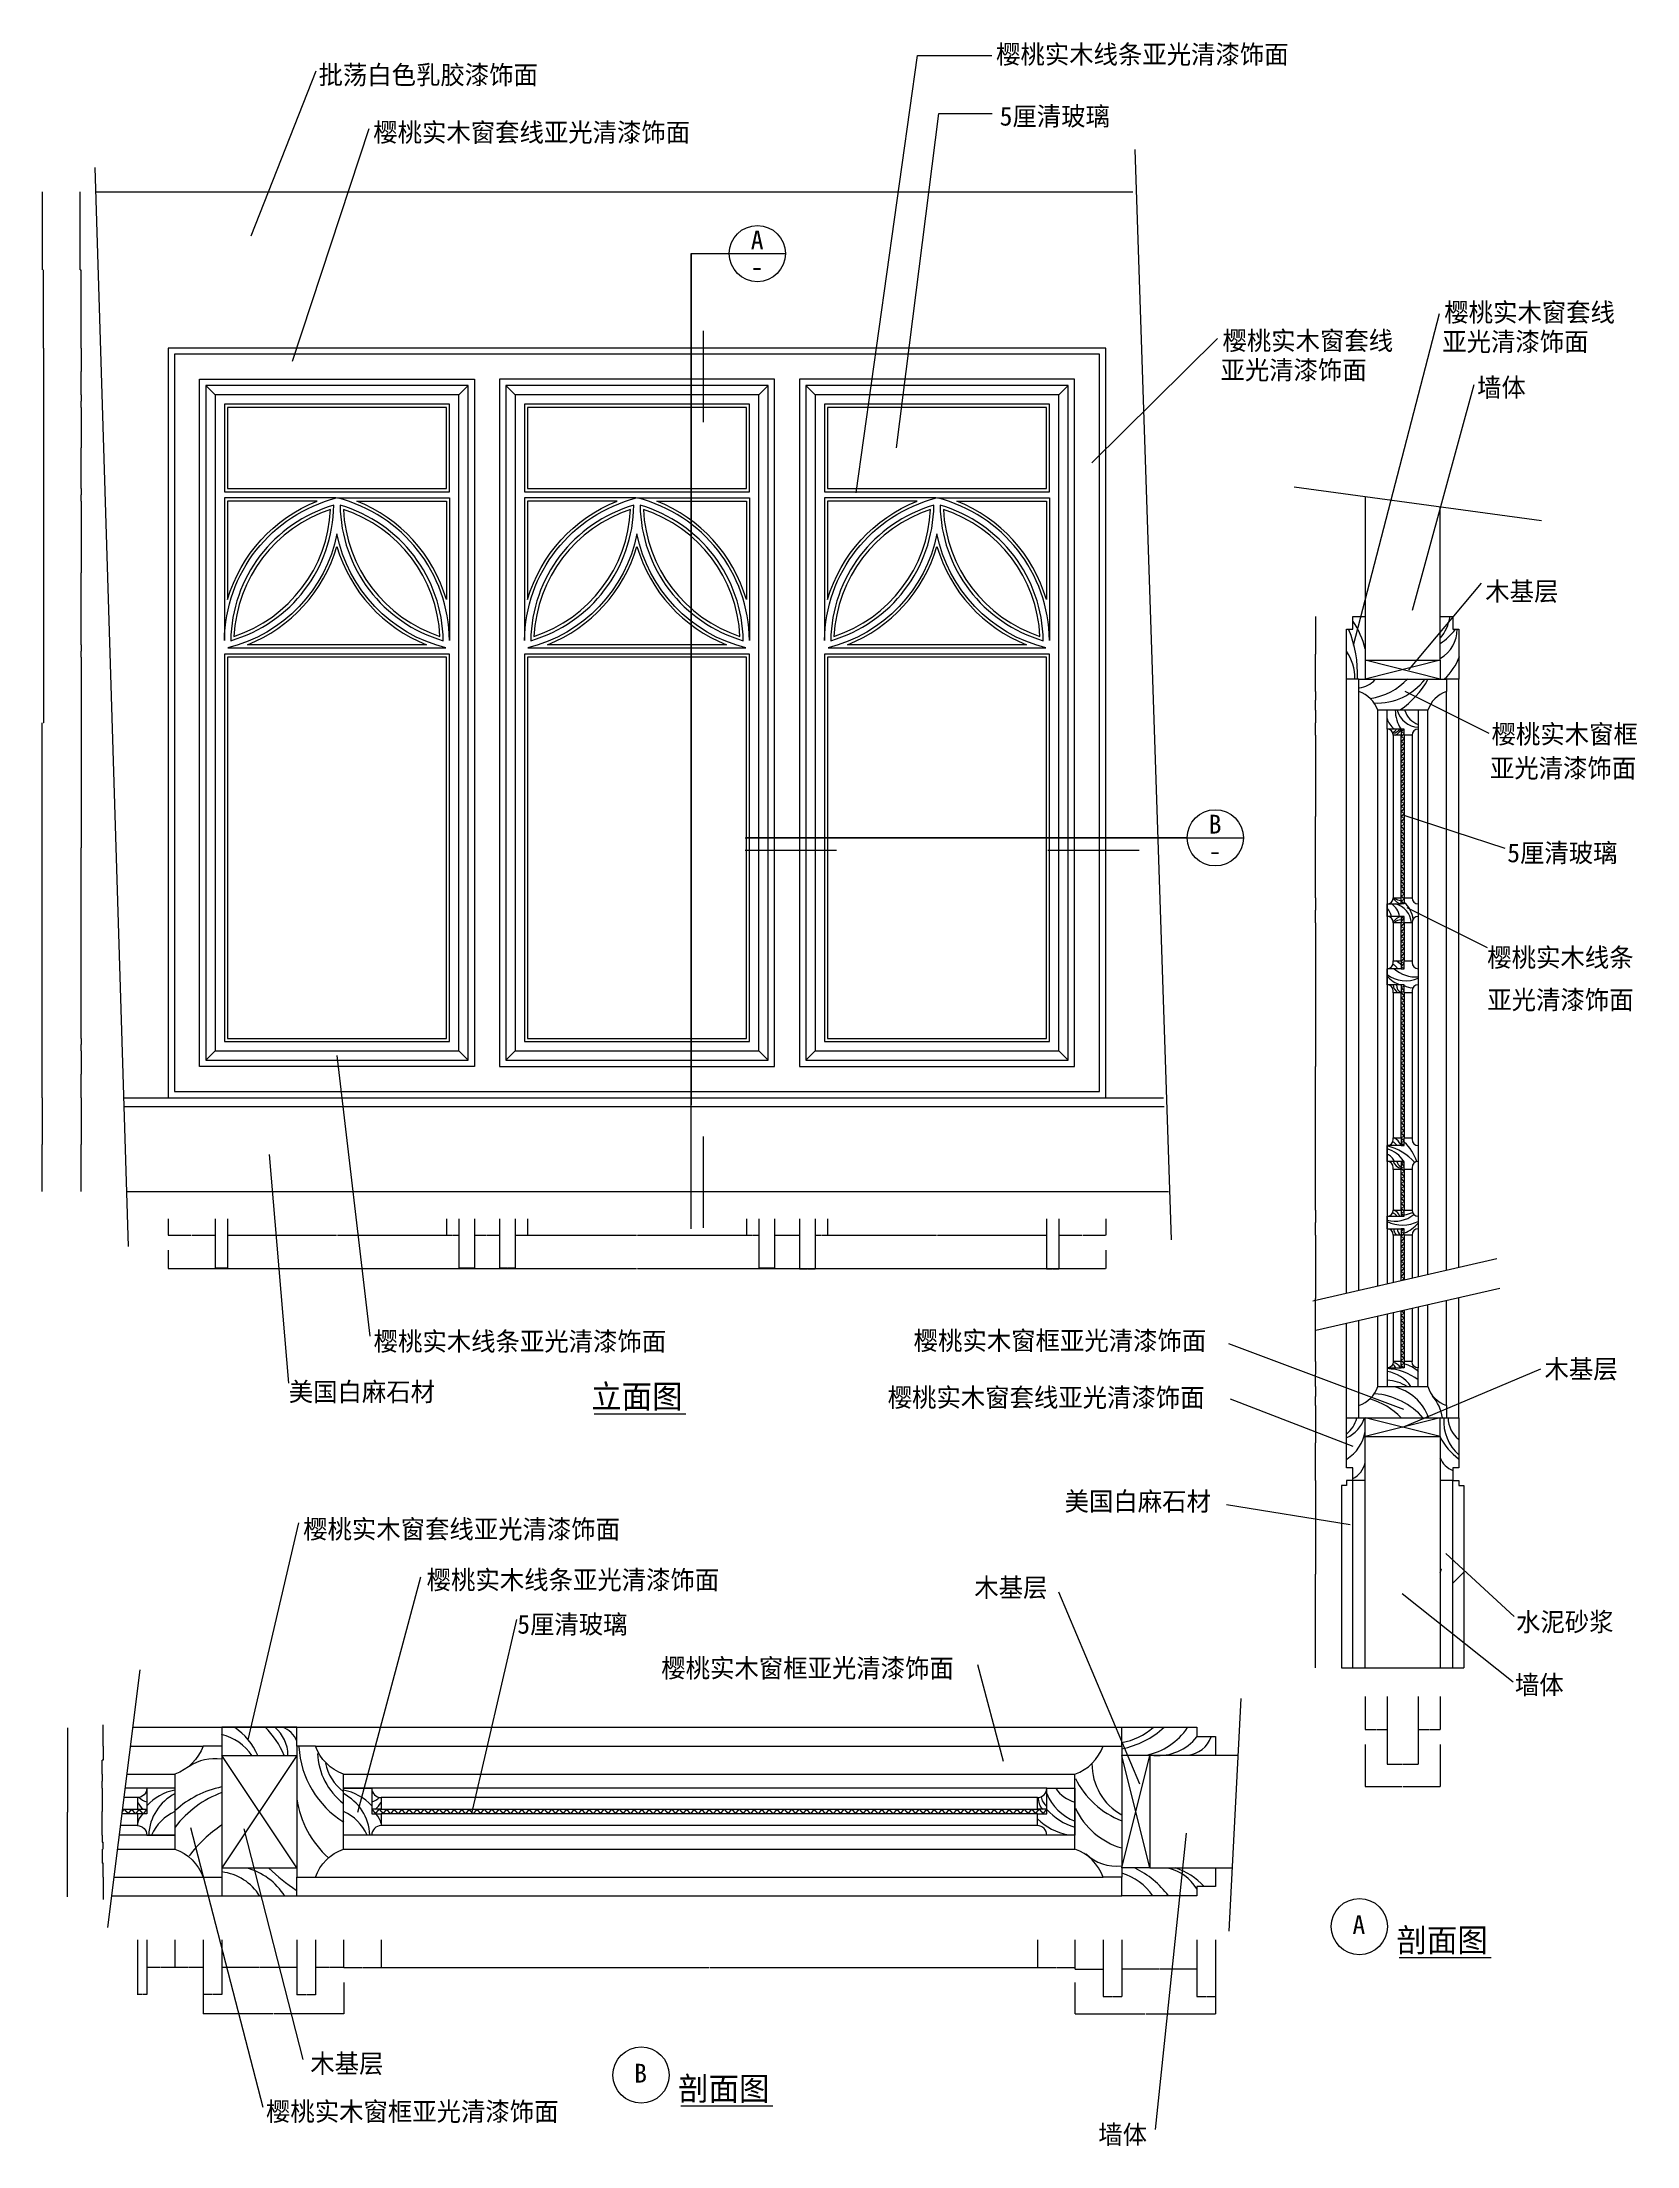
# Model space of a CAD drawing. Header units: metres. Extents: x 223 to 5327, y 242 to 6977.
import ezdxf

# ---------------------------------------------------------------- set-up
doc = ezdxf.new("R2010")
doc.units = ezdxf.units.M
for name, color, linetype in [('2', 2, 'Continuous'), ('3', 3, 'Continuous'), ('4', 4, 'Continuous'), ('7', 7, 'Continuous'), ('BH', 3, 'Continuous'), ('DIM', 3, 'Continuous'), ('TEXT', 3, 'Continuous')]:
    doc.layers.add(name, color=color, linetype=linetype)
doc.dimstyles.get("Standard").update_dxf_attribs({"dimtxt": 2.5, "dimasz": 2.5, "dimexe": 1.25, "dimexo": 0.625, "dimtad": 1, "dimcen": 2.5, "dimazin": 3, "dimtfac": 1, "dimtmove": 0, "dimatfit": 3})

# ---------------------------------------------------------------- blocks, each defined once
blk = doc.blocks.new('BH2')
at = {"layer": 'BH'}
blk.add_lwpolyline([(0, 32), (5, 28), (0, 24), (5, 20), (0, 16), (5, 12), (0, 8), (5, 4), (0, 0)], dxfattribs=at)
blk = doc.blocks.new('*D1')
for p, q in [((3528.3, 765.26), (3528.3, 664.9)), ((3978.3, 765.26), (3978.3, 664.9)), ((3528.55, 664.9), (3751.8, 664.9)), ((3754.8, 664.9), (3978.05, 664.9))]:
    blk.add_line(p, q)
at = {"layer": 'Defpoints'}
for p in [(3528.3, 765.26), (3978.3, 765.26), (3528.3, 664.9)]:
    blk.add_point(p, dxfattribs=at)
at = {"layer": 'DIM', "insert": (3753.3, 664.9), "char_height": 1, "attachment_point": 5}
blk.add_mtext('150', dxfattribs=at)
blk = doc.blocks.new('*D2')
for p, q in [((3678.3, 901.43), (3678.3, 809.09)), ((3918.3, 901.43), (3918.3, 809.09)), ((3678.55, 809.09), (3797.3, 809.09)), ((3799.3, 809.09), (3918.05, 809.09))]:
    blk.add_line(p, q)
at = {"layer": 'Defpoints'}
for p in [(3678.3, 901.43), (3918.3, 901.43), (3678.3, 809.09)]:
    blk.add_point(p, dxfattribs=at)
at = {"layer": 'DIM', "insert": (3798.3, 809.09), "char_height": 1, "attachment_point": 5}
blk.add_mtext('80', dxfattribs=at)
blk = doc.blocks.new('*D3')
for p, q in [((418.77, 1102.18), (418.77, 1030.91)), ((418.52, 1030.91), (418.27, 1030.91)), ((418.77, 1042.18), (418.77, 1030.91)), ((418.77, 1030.91), (418.77, 1030.91)), ((419.02, 1030.91), (419.27, 1030.91))]:
    blk.add_line(p, q)
at = {"layer": 'Defpoints'}
for p in [(418.77, 1102.18), (418.77, 1042.18), (418.77, 1030.91)]:
    blk.add_point(p, dxfattribs=at)
at = {"layer": 'DIM', "insert": (418.77, 1032.035), "char_height": 1, "attachment_point": 5}
blk.add_mtext('20', dxfattribs=at)
blk = doc.blocks.new('*D4')
for p, q in [((304.31, 1579.83), (304.31, 1309.83)), ((304.06, 1309.83), (303.81, 1309.83)), ((304.31, 1039.83), (304.31, 1309.83)), ((304.31, 1309.83), (304.31, 1309.83)), ((304.56, 1309.83), (304.81, 1309.83))]:
    blk.add_line(p, q)
at = {"layer": 'Defpoints'}
for p in [(304.31, 1579.83), (304.31, 1309.83), (304.31, 1039.83)]:
    blk.add_point(p, dxfattribs=at)
at = {"layer": 'DIM', "insert": (304.31, 1310.955), "char_height": 1, "attachment_point": 5}
blk.add_mtext('180', dxfattribs=at)
blk = doc.blocks.new('*D5')
for p, q in [((738.51, 765.26), (738.51, 664.9)), ((1188.51, 765.26), (1188.51, 664.9)), ((962.01, 664.9), (738.26, 664.9)), ((1188.76, 664.9), (965.01, 664.9))]:
    blk.add_line(p, q)
at = {"layer": 'Defpoints'}
for p in [(738.51, 765.26), (1188.51, 765.26), (1188.51, 664.9)]:
    blk.add_point(p, dxfattribs=at)
at = {"layer": 'BH', "insert": (963.51, 664.9), "char_height": 1, "attachment_point": 5}
blk.add_mtext('150', dxfattribs=at)
blk = doc.blocks.new('*D6')
for p, q in [((1098.3, 901.43), (1098.3, 812.88)), ((1188.3, 901.43), (1188.3, 812.88)), ((1142.3, 812.88), (1098.05, 812.88)), ((1188.55, 812.88), (1144.3, 812.88))]:
    blk.add_line(p, q)
at = {"layer": 'Defpoints'}
for p in [(1098.3, 901.43), (1188.3, 901.43), (1188.3, 812.88)]:
    blk.add_point(p, dxfattribs=at)
at = {"layer": 'BH', "insert": (1143.3, 812.88), "char_height": 1, "attachment_point": 5}
blk.add_mtext('30', dxfattribs=at)
blk = doc.blocks.new('*D7')
for p, q in [((528.3, 901.43), (528.3, 726.38)), ((558.3, 901.43), (558.3, 726.38)), ((542.3, 726.38), (528.05, 726.38)), ((558.55, 726.38), (544.3, 726.38))]:
    blk.add_line(p, q)
at = {"layer": 'Defpoints'}
for p in [(528.3, 901.43), (558.3, 901.43), (558.3, 726.38)]:
    blk.add_point(p, dxfattribs=at)
at = {"layer": 'BH', "insert": (543.3, 726.38), "char_height": 1, "attachment_point": 5}
blk.add_mtext('10', dxfattribs=at)
blk = doc.blocks.new('*D8')
for p, q in [((558.3, 901.43), (558.3, 812.88)), ((648.3, 901.43), (648.3, 812.88)), ((602.3, 812.88), (558.05, 812.88)), ((648.55, 812.88), (604.3, 812.88))]:
    blk.add_line(p, q)
at = {"layer": 'Defpoints'}
for p in [(558.3, 901.43), (648.3, 901.43), (648.3, 812.88)]:
    blk.add_point(p, dxfattribs=at)
at = {"layer": 'BH', "insert": (603.3, 812.88), "char_height": 1, "attachment_point": 5}
blk.add_mtext('30', dxfattribs=at)
blk = doc.blocks.new('*D9')
for p, q in [((648.3, 901.43), (648.3, 812.88)), ((738.3, 901.43), (738.3, 812.88)), ((692.3, 812.88), (648.05, 812.88)), ((738.55, 812.88), (694.3, 812.88))]:
    blk.add_line(p, q)
at = {"layer": 'Defpoints'}
for p in [(648.3, 901.43), (738.3, 901.43), (738.3, 812.88)]:
    blk.add_point(p, dxfattribs=at)
at = {"layer": 'BH', "insert": (693.3, 812.88), "char_height": 1, "attachment_point": 5}
blk.add_mtext('30', dxfattribs=at)
blk = doc.blocks.new('*D10')
for p, q in [((738.3, 901.43), (738.3, 726.38)), ((798.3, 901.43), (798.3, 726.38)), ((767.3, 726.38), (738.05, 726.38)), ((798.55, 726.38), (769.3, 726.38))]:
    blk.add_line(p, q)
at = {"layer": 'Defpoints'}
for p in [(738.3, 901.43), (798.3, 901.43), (798.3, 726.38)]:
    blk.add_point(p, dxfattribs=at)
at = {"layer": 'BH', "insert": (768.3, 726.38), "char_height": 1, "attachment_point": 5}
blk.add_mtext('20', dxfattribs=at)
blk = doc.blocks.new('*D11')
for p, q in [((798.3, 901.43), (798.3, 812.88)), ((1038.3, 901.43), (1038.3, 812.88)), ((917.3, 812.88), (798.05, 812.88)), ((1038.55, 812.88), (919.3, 812.88))]:
    blk.add_line(p, q)
at = {"layer": 'Defpoints'}
for p in [(798.3, 901.43), (1038.3, 901.43), (1038.3, 812.88)]:
    blk.add_point(p, dxfattribs=at)
at = {"layer": 'BH', "insert": (918.3, 812.88), "char_height": 1, "attachment_point": 5}
blk.add_mtext('80', dxfattribs=at)
blk = doc.blocks.new('*D12')
for p, q in [((1038.3, 901.43), (1038.3, 725.31)), ((1098.3, 901.43), (1098.3, 725.31)), ((1067.3, 725.31), (1038.05, 725.31)), ((1098.55, 725.31), (1069.3, 725.31))]:
    blk.add_line(p, q)
at = {"layer": 'Defpoints'}
for p in [(1038.3, 901.43), (1098.3, 901.43), (1098.3, 725.31)]:
    blk.add_point(p, dxfattribs=at)
at = {"layer": 'BH', "insert": (1068.3, 725.31), "char_height": 1, "attachment_point": 5}
blk.add_mtext('20', dxfattribs=at)
blk = doc.blocks.new('*D13')
for p, q in [((1308.3, 901.43), (1308.3, 812.88)), ((3408.51, 901.43), (3408.51, 812.88)), ((1308.55, 812.88), (2356.905, 812.88)), ((2359.905, 812.88), (3408.26, 812.88))]:
    blk.add_line(p, q)
at = {"layer": 'Defpoints'}
for p in [(1308.3, 901.43), (3408.51, 901.43), (1308.3, 812.88)]:
    blk.add_point(p, dxfattribs=at)
at = {"layer": 'DIM', "insert": (2358.405, 812.88), "char_height": 1, "attachment_point": 5}
blk.add_mtext('700', dxfattribs=at)
blk = doc.blocks.new('*D14')
for p, q in [((1188.3, 901.43), (1188.3, 812.88)), ((1308.3, 901.43), (1308.3, 812.88)), ((1188.55, 812.88), (1247.3, 812.88)), ((1249.3, 812.88), (1308.05, 812.88))]:
    blk.add_line(p, q)
at = {"layer": 'Defpoints'}
for p in [(1188.3, 901.43), (1308.3, 901.43), (1188.3, 812.88)]:
    blk.add_point(p, dxfattribs=at)
at = {"layer": 'DIM', "insert": (1248.3, 812.88), "char_height": 1, "attachment_point": 5}
blk.add_mtext('40', dxfattribs=at)
blk = doc.blocks.new('*D15')
for p, q in [((3408.51, 901.43), (3408.51, 812.88)), ((3528.3, 901.43), (3528.3, 812.88)), ((3408.76, 812.88), (3467.405, 812.88)), ((3469.405, 812.88), (3528.05, 812.88))]:
    blk.add_line(p, q)
at = {"layer": 'Defpoints'}
for p in [(3408.51, 901.43), (3528.3, 901.43), (3408.51, 812.88)]:
    blk.add_point(p, dxfattribs=at)
at = {"layer": 'DIM', "insert": (3468.405, 812.88), "char_height": 1, "attachment_point": 5}
blk.add_mtext('40', dxfattribs=at)
blk = doc.blocks.new('*D16')
for p, q in [((3528.3, 901.43), (3528.3, 807.83)), ((3618.3, 901.43), (3618.3, 807.83)), ((3528.55, 807.83), (3572.3, 807.83)), ((3574.3, 807.83), (3618.05, 807.83))]:
    blk.add_line(p, q)
at = {"layer": 'Defpoints'}
for p in [(3528.3, 901.43), (3618.3, 901.43), (3528.3, 807.83)]:
    blk.add_point(p, dxfattribs=at)
at = {"layer": 'DIM', "insert": (3573.3, 807.83), "char_height": 1, "attachment_point": 5}
blk.add_mtext('30', dxfattribs=at)
blk = doc.blocks.new('*D17')
for p, q in [((3618.3, 901.43), (3618.3, 720.57)), ((3678.3, 901.43), (3678.3, 720.57)), ((3618.55, 720.57), (3647.3, 720.57)), ((3649.3, 720.57), (3678.05, 720.57))]:
    blk.add_line(p, q)
at = {"layer": 'Defpoints'}
for p in [(3618.3, 901.43), (3678.3, 901.43), (3618.3, 720.57)]:
    blk.add_point(p, dxfattribs=at)
at = {"layer": 'DIM', "insert": (3648.3, 720.57), "char_height": 1, "attachment_point": 5}
blk.add_mtext('20', dxfattribs=at)
blk = doc.blocks.new('*D18')
for p, q in [((347.91, 5507.6), (347.91, 5277.6)), ((347.66, 5277.6), (347.41, 5277.6)), ((347.91, 5047.6), (347.91, 5277.6)), ((347.91, 5277.6), (347.91, 5277.6)), ((348.16, 5277.6), (348.41, 5277.6))]:
    blk.add_line(p, q)
at = {"layer": 'Defpoints'}
for p in [(347.91, 5507.6), (347.91, 5277.6), (347.91, 5047.6)]:
    blk.add_point(p, dxfattribs=at)
at = {"layer": 'DIM', "insert": (347.91, 5278.725), "char_height": 1, "attachment_point": 5}
blk.add_mtext('0', dxfattribs=at)
blk = doc.blocks.new('*D19')
for p, q in [((227.36, 5997.6), (227.36, 4797.6)), ((224.11, 4797.6), (223.61, 4797.6)), ((223.86, 3597.6), (223.86, 4797.6)), ((227.61, 4797.6), (227.11, 4797.6))]:
    blk.add_line(p, q)
at = {"layer": 'Defpoints'}
for p in [(227.36, 5997.6), (227.36, 4797.6), (223.86, 3597.6)]:
    blk.add_point(p, dxfattribs=at)
at = {"layer": 'DIM', "insert": (225.61, 4797.6), "char_height": 1, "attachment_point": 5}
blk.add_mtext('3,5', dxfattribs=at)
blk = doc.blocks.new('*D20')
for p, q in [((816.91, 3209.73), (816.91, 3157.69)), ((1516.91, 3209.73), (1516.91, 3157.69)), ((817.16, 3157.69), (1165.41, 3157.69)), ((1168.41, 3157.69), (1516.66, 3157.69))]:
    blk.add_line(p, q)
at = {"layer": 'Defpoints'}
for p in [(816.91, 3209.73), (1516.91, 3209.73), (816.91, 3157.69)]:
    blk.add_point(p, dxfattribs=at)
at = {"layer": 'DIM', "insert": (1166.91, 3157.69), "char_height": 1, "attachment_point": 5}
blk.add_mtext('700', dxfattribs=at)
blk = doc.blocks.new('*D21')
for p, q in [((626.91, 3109.19), (626.91, 3050.93)), ((3626.91, 3109.19), (3626.91, 3050.93)), ((627.16, 3050.93), (2124.91, 3050.93)), ((2128.91, 3050.93), (3626.66, 3050.93))]:
    blk.add_line(p, q)
at = {"layer": 'Defpoints'}
for p in [(626.91, 3109.19), (3626.91, 3109.19), (626.91, 3050.93)]:
    blk.add_point(p, dxfattribs=at)
at = {"layer": 'DIM', "insert": (2126.91, 3050.93), "char_height": 1, "attachment_point": 5}
blk.add_mtext('3000', dxfattribs=at)
blk = doc.blocks.new('*D22')
for p, q in [((776.91, 3209.73), (776.91, 3052.94)), ((816.91, 3209.73), (816.91, 3052.94)), ((777.16, 3052.94), (795.91, 3052.94)), ((797.91, 3052.94), (816.66, 3052.94))]:
    blk.add_line(p, q)
at = {"layer": 'Defpoints'}
for p in [(776.91, 3209.73), (816.91, 3209.73), (776.91, 3052.94)]:
    blk.add_point(p, dxfattribs=at)
at = {"layer": 'DIM', "insert": (796.91, 3052.94), "char_height": 1, "attachment_point": 5}
blk.add_mtext('40', dxfattribs=at)
blk = doc.blocks.new('*D23')
for p, q in [((626.91, 3209.73), (626.91, 3157.69)), ((776.91, 3209.73), (776.91, 3157.69)), ((627.16, 3157.69), (700.41, 3157.69)), ((703.41, 3157.69), (776.66, 3157.69))]:
    blk.add_line(p, q)
at = {"layer": 'Defpoints'}
for p in [(626.91, 3209.73), (776.91, 3209.73), (626.91, 3157.69)]:
    blk.add_point(p, dxfattribs=at)
at = {"layer": 'DIM', "insert": (701.91, 3157.69), "char_height": 1, "attachment_point": 5}
blk.add_mtext('150', dxfattribs=at)
blk = doc.blocks.new('*D24')
for p, q in [((415.72, 1387.18), (415.72, 1312.18)), ((415.47, 1312.18), (415.22, 1312.18)), ((415.72, 1237.18), (415.72, 1312.18)), ((415.72, 1312.18), (415.72, 1312.18)), ((415.97, 1312.18), (416.22, 1312.18))]:
    blk.add_line(p, q)
at = {"layer": 'Defpoints'}
for p in [(415.72, 1387.18), (415.72, 1312.18), (415.72, 1237.18)]:
    blk.add_point(p, dxfattribs=at)
at = {"layer": 'DIM', "insert": (415.72, 1313.305), "char_height": 1, "attachment_point": 5}
blk.add_mtext('50', dxfattribs=at)
blk = doc.blocks.new('*D25')
for p, q in [((415.72, 1432.18), (415.72, 1409.68)), ((415.47, 1409.68), (415.22, 1409.68)), ((415.72, 1387.18), (415.72, 1409.68)), ((415.72, 1409.68), (415.72, 1409.68)), ((415.97, 1409.68), (416.22, 1409.68))]:
    blk.add_line(p, q)
at = {"layer": 'Defpoints'}
for p in [(415.72, 1432.18), (415.72, 1409.68), (415.72, 1387.18)]:
    blk.add_point(p, dxfattribs=at)
at = {"layer": 'DIM', "insert": (415.72, 1410.805), "char_height": 1, "attachment_point": 5}
blk.add_mtext('15', dxfattribs=at)
blk = doc.blocks.new('*D26')
for p, q in [((415.72, 1237.18), (415.72, 1214.68)), ((415.97, 1214.68), (416.245, 1214.68)), ((418.245, 1214.68), (418.52, 1214.68)), ((418.77, 1192.18), (418.77, 1214.68))]:
    blk.add_line(p, q)
at = {"layer": 'Defpoints'}
for p in [(415.72, 1237.18), (415.72, 1214.68), (418.77, 1192.18)]:
    blk.add_point(p, dxfattribs=at)
at = {"layer": 'DIM', "insert": (417.245, 1214.68), "char_height": 1, "attachment_point": 5}
blk.add_mtext('15', dxfattribs=at)
blk = doc.blocks.new('*D27')
for p, q in [((416.245, 1147.18), (415.47, 1147.18)), ((415.72, 1192.18), (415.72, 1147.18)), ((419.02, 1147.18), (418.245, 1147.18)), ((418.77, 1102.18), (418.77, 1147.18))]:
    blk.add_line(p, q)
at = {"layer": 'Defpoints'}
for p in [(415.72, 1192.18), (418.77, 1147.18), (418.77, 1102.18)]:
    blk.add_point(p, dxfattribs=at)
at = {"layer": 'DIM', "insert": (417.245, 1147.18), "char_height": 1, "attachment_point": 5}
blk.add_mtext('30', dxfattribs=at)
blk = doc.blocks.new('*D28')
for p, q in [((418.52, 1589.9), (418.27, 1589.9)), ((418.77, 1582.18), (418.77, 1589.9)), ((418.77, 1522.18), (418.77, 1589.9)), ((418.77, 1589.9), (418.77, 1589.9)), ((419.02, 1589.9), (419.27, 1589.9))]:
    blk.add_line(p, q)
at = {"layer": 'Defpoints'}
for p in [(418.77, 1589.9), (418.77, 1582.18), (418.77, 1522.18)]:
    blk.add_point(p, dxfattribs=at)
at = {"layer": 'DIM', "insert": (418.77, 1591.025), "char_height": 1, "attachment_point": 5}
blk.add_mtext('20', dxfattribs=at)
blk = doc.blocks.new('*D29')
for p, q in [((418.77, 1522.18), (418.77, 1477.18)), ((416.245, 1477.18), (415.47, 1477.18)), ((415.72, 1432.18), (415.72, 1477.18)), ((419.02, 1477.18), (418.245, 1477.18))]:
    blk.add_line(p, q)
at = {"layer": 'Defpoints'}
for p in [(418.77, 1522.18), (415.72, 1432.18), (418.77, 1477.18)]:
    blk.add_point(p, dxfattribs=at)
at = {"layer": 'DIM', "insert": (417.245, 1477.18), "char_height": 1, "attachment_point": 5}
blk.add_mtext('30', dxfattribs=at)
blk = doc.blocks.new('*D30')
for p, q in [((347.91, 5007.6), (347.91, 4397.6)), ((347.66, 4397.6), (347.41, 4397.6)), ((347.91, 3787.6), (347.91, 4397.6)), ((347.91, 4397.6), (347.91, 4397.6)), ((348.16, 4397.6), (348.41, 4397.6))]:
    blk.add_line(p, q)
at = {"layer": 'Defpoints'}
for p in [(347.91, 5007.6), (347.91, 4397.6), (347.91, 3787.6)]:
    blk.add_point(p, dxfattribs=at)
at = {"layer": 'DIM', "insert": (347.91, 4398.725), "char_height": 1, "attachment_point": 5}
blk.add_mtext('0', dxfattribs=at)
blk = doc.blocks.new('*D31')
for p, q in [((347.91, 3747.6), (347.91, 3672.6)), ((347.66, 3672.6), (347.41, 3672.6)), ((347.91, 3597.6), (347.91, 3672.6)), ((347.91, 3672.6), (347.91, 3672.6)), ((348.16, 3672.6), (348.41, 3672.6))]:
    blk.add_line(p, q)
at = {"layer": 'Defpoints'}
for p in [(347.91, 3747.6), (347.91, 3672.6), (347.91, 3597.6)]:
    blk.add_point(p, dxfattribs=at)
at = {"layer": 'DIM', "insert": (347.91, 3673.725), "char_height": 1, "attachment_point": 5}
blk.add_mtext('0', dxfattribs=at)
blk = doc.blocks.new('*D32')
for p, q in [((347.91, 3787.6), (347.91, 3767.6)), ((347.66, 3767.6), (347.41, 3767.6)), ((347.91, 3747.6), (347.91, 3767.6)), ((347.91, 3767.6), (347.91, 3767.6)), ((348.16, 3767.6), (348.41, 3767.6))]:
    blk.add_line(p, q)
at = {"layer": 'Defpoints'}
for p in [(347.91, 3787.6), (347.91, 3767.6), (347.91, 3747.6)]:
    blk.add_point(p, dxfattribs=at)
at = {"layer": 'DIM', "insert": (347.91, 3768.725), "char_height": 1, "attachment_point": 5}
blk.add_mtext('0', dxfattribs=at)
blk = doc.blocks.new('*D33')
for p, q in [((347.91, 3597.6), (347.91, 3447.6)), ((347.66, 3447.6), (347.41, 3447.6)), ((347.91, 3297.6), (347.91, 3447.6)), ((347.91, 3447.6), (347.91, 3447.6)), ((348.16, 3447.6), (348.41, 3447.6))]:
    blk.add_line(p, q)
at = {"layer": 'Defpoints'}
for p in [(347.91, 3597.6), (347.91, 3447.6), (347.91, 3297.6)]:
    blk.add_point(p, dxfattribs=at)
at = {"layer": 'DIM', "insert": (347.91, 3448.725), "char_height": 1, "attachment_point": 5}
blk.add_mtext('0', dxfattribs=at)
blk = doc.blocks.new('*D34')
for p, q in [((223.86, 3597.6), (223.86, 3447.6)), ((223.61, 3447.6), (223.36, 3447.6)), ((223.86, 3297.6), (223.86, 3447.6)), ((223.86, 3447.6), (223.86, 3447.6)), ((224.11, 3447.6), (224.36, 3447.6))]:
    blk.add_line(p, q)
at = {"layer": 'Defpoints'}
for p in [(223.86, 3597.6), (223.86, 3447.6), (223.86, 3297.6)]:
    blk.add_point(p, dxfattribs=at)
at = {"layer": 'DIM', "insert": (223.86, 3448.725), "char_height": 1, "attachment_point": 5}
blk.add_mtext('0', dxfattribs=at)
blk = doc.blocks.new('*D35')
for p, q in [((347.66, 5027.6), (347.41, 5027.6)), ((347.91, 5047.6), (347.91, 5027.6)), ((347.91, 5007.6), (347.91, 5027.6)), ((347.91, 5027.6), (347.91, 5027.6)), ((348.16, 5027.6), (348.41, 5027.6))]:
    blk.add_line(p, q)
at = {"layer": 'Defpoints'}
for p in [(347.91, 5047.6), (347.91, 5027.6), (347.91, 5007.6)]:
    blk.add_point(p, dxfattribs=at)
at = {"layer": 'DIM', "insert": (347.91, 5028.725), "char_height": 1, "attachment_point": 5}
blk.add_mtext('0', dxfattribs=at)
blk = doc.blocks.new('*D36')
for p, q in [((3436.91, 3209.73), (3436.91, 3049.43)), ((3476.91, 3209.73), (3476.91, 3049.43)), ((3437.16, 3049.43), (3455.91, 3049.43)), ((3457.91, 3049.43), (3476.66, 3049.43))]:
    blk.add_line(p, q)
at = {"layer": 'Defpoints'}
for p in [(3436.91, 3209.73), (3476.91, 3209.73), (3436.91, 3049.43)]:
    blk.add_point(p, dxfattribs=at)
at = {"layer": 'DIM', "insert": (3456.91, 3049.43), "char_height": 1, "attachment_point": 5}
blk.add_mtext('40', dxfattribs=at)
blk = doc.blocks.new('*D37')
for p, q in [((3476.91, 3209.73), (3476.91, 3157.69)), ((3626.91, 3209.73), (3626.91, 3157.69)), ((3477.16, 3157.69), (3550.41, 3157.69)), ((3553.41, 3157.69), (3626.66, 3157.69))]:
    blk.add_line(p, q)
at = {"layer": 'Defpoints'}
for p in [(3476.91, 3209.73), (3626.91, 3209.73), (3476.91, 3157.69)]:
    blk.add_point(p, dxfattribs=at)
at = {"layer": 'DIM', "insert": (3551.91, 3157.69), "char_height": 1, "attachment_point": 5}
blk.add_mtext('150', dxfattribs=at)
blk = doc.blocks.new('*D38')
for p, q in [((2696.91, 3209.73), (2696.91, 3157.69)), ((2736.91, 3209.73), (2736.91, 3157.69)), ((2697.16, 3157.69), (2715.91, 3157.69)), ((2717.91, 3157.69), (2736.66, 3157.69))]:
    blk.add_line(p, q)
at = {"layer": 'Defpoints'}
for p in [(2696.91, 3209.73), (2736.91, 3209.73), (2696.91, 3157.69)]:
    blk.add_point(p, dxfattribs=at)
at = {"layer": 'DIM', "insert": (2716.91, 3157.69), "char_height": 1, "attachment_point": 5}
blk.add_mtext('40', dxfattribs=at)
blk = doc.blocks.new('*D39')
for p, q in [((2736.91, 3209.73), (2736.91, 3157.69)), ((3436.91, 3209.73), (3436.91, 3157.69)), ((2737.16, 3157.69), (3085.41, 3157.69)), ((3088.41, 3157.69), (3436.66, 3157.69))]:
    blk.add_line(p, q)
at = {"layer": 'Defpoints'}
for p in [(2736.91, 3209.73), (3436.91, 3209.73), (2736.91, 3157.69)]:
    blk.add_point(p, dxfattribs=at)
at = {"layer": 'DIM', "insert": (3086.91, 3157.69), "char_height": 1, "attachment_point": 5}
blk.add_mtext('700', dxfattribs=at)
blk = doc.blocks.new('*D40')
for p, q in [((2476.91, 3209.73), (2476.91, 3157.69)), ((2516.91, 3209.73), (2516.91, 3157.69)), ((2477.16, 3157.69), (2495.91, 3157.69)), ((2497.91, 3157.69), (2516.66, 3157.69))]:
    blk.add_line(p, q)
at = {"layer": 'Defpoints'}
for p in [(2476.91, 3209.73), (2516.91, 3209.73), (2476.91, 3157.69)]:
    blk.add_point(p, dxfattribs=at)
at = {"layer": 'DIM', "insert": (2496.91, 3157.69), "char_height": 1, "attachment_point": 5}
blk.add_mtext('40', dxfattribs=at)
blk = doc.blocks.new('*D41')
for p, q in [((2516.91, 3209.73), (2516.91, 3052.94)), ((2566.91, 3209.73), (2566.91, 3052.94)), ((2517.16, 3052.94), (2540.91, 3052.94)), ((2542.91, 3052.94), (2566.66, 3052.94))]:
    blk.add_line(p, q)
at = {"layer": 'Defpoints'}
for p in [(2516.91, 3209.73), (2566.91, 3209.73), (2516.91, 3052.94)]:
    blk.add_point(p, dxfattribs=at)
at = {"layer": 'DIM', "insert": (2541.91, 3052.94), "char_height": 1, "attachment_point": 5}
blk.add_mtext('50', dxfattribs=at)
blk = doc.blocks.new('*D42')
for p, q in [((1516.91, 3209.73), (1516.91, 3157.69)), ((1556.91, 3209.73), (1556.91, 3157.69)), ((1517.16, 3157.69), (1535.91, 3157.69)), ((1537.91, 3157.69), (1556.66, 3157.69))]:
    blk.add_line(p, q)
at = {"layer": 'Defpoints'}
for p in [(1516.91, 3209.73), (1556.91, 3209.73), (1516.91, 3157.69)]:
    blk.add_point(p, dxfattribs=at)
at = {"layer": 'DIM', "insert": (1536.91, 3157.69), "char_height": 1, "attachment_point": 5}
blk.add_mtext('40', dxfattribs=at)
blk = doc.blocks.new('*D43')
for p, q in [((1556.91, 3209.73), (1556.91, 3052.94)), ((1606.91, 3209.73), (1606.91, 3052.94)), ((1557.16, 3052.94), (1580.91, 3052.94)), ((1582.91, 3052.94), (1606.66, 3052.94))]:
    blk.add_line(p, q)
at = {"layer": 'Defpoints'}
for p in [(1556.91, 3209.73), (1606.91, 3209.73), (1556.91, 3052.94)]:
    blk.add_point(p, dxfattribs=at)
at = {"layer": 'DIM', "insert": (1581.91, 3052.94), "char_height": 1, "attachment_point": 5}
blk.add_mtext('50', dxfattribs=at)
blk = doc.blocks.new('*D44')
for p, q in [((1606.91, 3209.73), (1606.91, 3157.69)), ((1686.91, 3209.73), (1686.91, 3157.69)), ((1607.16, 3157.69), (1645.91, 3157.69)), ((1647.91, 3157.69), (1686.66, 3157.69))]:
    blk.add_line(p, q)
at = {"layer": 'Defpoints'}
for p in [(1606.91, 3209.73), (1686.91, 3209.73), (1606.91, 3157.69)]:
    blk.add_point(p, dxfattribs=at)
at = {"layer": 'DIM', "insert": (1646.91, 3157.69), "char_height": 1, "attachment_point": 5}
blk.add_mtext('80', dxfattribs=at)
blk = doc.blocks.new('*D45')
for p, q in [((1686.91, 3209.73), (1686.91, 3052.94)), ((1736.91, 3209.73), (1736.91, 3052.94)), ((1687.16, 3052.94), (1710.91, 3052.94)), ((1712.91, 3052.94), (1736.66, 3052.94))]:
    blk.add_line(p, q)
at = {"layer": 'Defpoints'}
for p in [(1686.91, 3209.73), (1736.91, 3209.73), (1686.91, 3052.94)]:
    blk.add_point(p, dxfattribs=at)
at = {"layer": 'DIM', "insert": (1711.91, 3052.94), "char_height": 1, "attachment_point": 5}
blk.add_mtext('50', dxfattribs=at)
blk = doc.blocks.new('*D46')
for p, q in [((1736.91, 3209.73), (1736.91, 3157.69)), ((1776.91, 3209.73), (1776.91, 3157.69)), ((1737.16, 3157.69), (1755.91, 3157.69)), ((1757.91, 3157.69), (1776.66, 3157.69))]:
    blk.add_line(p, q)
at = {"layer": 'Defpoints'}
for p in [(1736.91, 3209.73), (1776.91, 3209.73), (1736.91, 3157.69)]:
    blk.add_point(p, dxfattribs=at)
at = {"layer": 'DIM', "insert": (1756.91, 3157.69), "char_height": 1, "attachment_point": 5}
blk.add_mtext('40', dxfattribs=at)
blk = doc.blocks.new('*D47')
for p, q in [((1776.91, 3209.73), (1776.91, 3157.69)), ((2476.91, 3209.73), (2476.91, 3157.69)), ((1777.16, 3157.69), (2125.41, 3157.69)), ((2128.41, 3157.69), (2476.66, 3157.69))]:
    blk.add_line(p, q)
at = {"layer": 'Defpoints'}
for p in [(1776.91, 3209.73), (2476.91, 3209.73), (1776.91, 3157.69)]:
    blk.add_point(p, dxfattribs=at)
at = {"layer": 'DIM', "insert": (2126.91, 3157.69), "char_height": 1, "attachment_point": 5}
blk.add_mtext('700', dxfattribs=at)
blk = doc.blocks.new('*D48')
for p, q in [((2566.91, 3209.73), (2566.91, 3157.69)), ((2646.91, 3209.73), (2646.91, 3157.69)), ((2567.16, 3157.69), (2605.91, 3157.69)), ((2607.91, 3157.69), (2646.66, 3157.69))]:
    blk.add_line(p, q)
at = {"layer": 'Defpoints'}
for p in [(2566.91, 3209.73), (2646.91, 3209.73), (2566.91, 3157.69)]:
    blk.add_point(p, dxfattribs=at)
at = {"layer": 'DIM', "insert": (2606.91, 3157.69), "char_height": 1, "attachment_point": 5}
blk.add_mtext('80', dxfattribs=at)
blk = doc.blocks.new('*D49')
for p, q in [((2646.91, 3209.73), (2646.91, 3049.43)), ((2696.91, 3209.73), (2696.91, 3049.43)), ((2647.16, 3049.43), (2670.91, 3049.43)), ((2672.91, 3049.43), (2696.66, 3049.43))]:
    blk.add_line(p, q)
at = {"layer": 'Defpoints'}
for p in [(2646.91, 3209.73), (2696.91, 3209.73), (2646.91, 3049.43)]:
    blk.add_point(p, dxfattribs=at)
at = {"layer": 'DIM', "insert": (2671.91, 3049.43), "char_height": 1, "attachment_point": 5}
blk.add_mtext('50', dxfattribs=at)
blk = doc.blocks.new('*D50')
for p, q in [((344.4, 6497.6), (344.4, 6247.6)), ((344.65, 6247.6), (347.66, 6247.6)), ((347.91, 5997.6), (347.91, 6247.6))]:
    blk.add_line(p, q)
at = {"layer": 'Defpoints'}
for p in [(344.4, 6497.6), (344.4, 6247.6), (347.91, 5997.6)]:
    blk.add_point(p, dxfattribs=at)
at = {"layer": 'DIM', "insert": (346.155, 6248.725), "char_height": 1, "attachment_point": 5}
blk.add_mtext('3,51', dxfattribs=at)
blk = doc.blocks.new('*D51')
for p, q in [((223.86, 6497.6), (223.86, 6247.6)), ((227.36, 5997.6), (227.36, 6247.6))]:
    blk.add_line(p, q)
at = {"layer": 'Defpoints'}
for p in [(223.86, 6497.6), (223.86, 6247.6), (227.36, 5997.6)]:
    blk.add_point(p, dxfattribs=at)
at = {"layer": 'DIM', "insert": (225.61, 6247.6), "char_height": 1, "attachment_point": 5}
blk.add_mtext('3,5', dxfattribs=at)
blk = doc.blocks.new('*D52')
for p, q in [((347.91, 5997.6), (347.91, 5922.6)), ((347.66, 5922.6), (347.41, 5922.6)), ((347.91, 5847.6), (347.91, 5922.6)), ((347.91, 5922.6), (347.91, 5922.6)), ((348.16, 5922.6), (348.41, 5922.6))]:
    blk.add_line(p, q)
at = {"layer": 'Defpoints'}
for p in [(347.91, 5997.6), (347.91, 5922.6), (347.91, 5847.6)]:
    blk.add_point(p, dxfattribs=at)
at = {"layer": 'DIM', "insert": (347.91, 5923.725), "char_height": 1, "attachment_point": 5}
blk.add_mtext('0', dxfattribs=at)
blk = doc.blocks.new('*D53')
for p, q in [((347.66, 5827.6), (347.41, 5827.6)), ((347.91, 5847.6), (347.91, 5827.6)), ((347.91, 5807.6), (347.91, 5827.6)), ((347.91, 5827.6), (347.91, 5827.6)), ((348.16, 5827.6), (348.41, 5827.6))]:
    blk.add_line(p, q)
at = {"layer": 'Defpoints'}
for p in [(347.91, 5847.6), (347.91, 5827.6), (347.91, 5807.6)]:
    blk.add_point(p, dxfattribs=at)
at = {"layer": 'DIM', "insert": (347.91, 5828.725), "char_height": 1, "attachment_point": 5}
blk.add_mtext('0', dxfattribs=at)
blk = doc.blocks.new('*D54')
for p, q in [((347.91, 5807.6), (347.91, 5677.6)), ((347.66, 5677.6), (347.41, 5677.6)), ((347.91, 5547.6), (347.91, 5677.6)), ((347.91, 5677.6), (347.91, 5677.6)), ((348.16, 5677.6), (348.41, 5677.6))]:
    blk.add_line(p, q)
at = {"layer": 'Defpoints'}
for p in [(347.91, 5807.6), (347.91, 5677.6), (347.91, 5547.6)]:
    blk.add_point(p, dxfattribs=at)
at = {"layer": 'DIM', "insert": (347.91, 5678.725), "char_height": 1, "attachment_point": 5}
blk.add_mtext('0', dxfattribs=at)
blk = doc.blocks.new('*D55')
for p, q in [((347.66, 5527.6), (347.41, 5527.6)), ((347.91, 5547.6), (347.91, 5527.6)), ((347.91, 5507.6), (347.91, 5527.6)), ((347.91, 5527.6), (347.91, 5527.6)), ((348.16, 5527.6), (348.41, 5527.6))]:
    blk.add_line(p, q)
at = {"layer": 'Defpoints'}
for p in [(347.91, 5547.6), (347.91, 5527.6), (347.91, 5507.6)]:
    blk.add_point(p, dxfattribs=at)
at = {"layer": 'DIM', "insert": (347.91, 5528.725), "char_height": 1, "attachment_point": 5}
blk.add_mtext('0', dxfattribs=at)
blk = doc.blocks.new('*D56')
for p, q in [((3918.3, 901.43), (3918.3, 720.57)), ((3978.3, 901.43), (3978.3, 720.57)), ((3918.55, 720.57), (3947.3, 720.57)), ((3949.3, 720.57), (3978.05, 720.57))]:
    blk.add_line(p, q)
at = {"layer": 'Defpoints'}
for p in [(3918.3, 901.43), (3978.3, 901.43), (3918.3, 720.57)]:
    blk.add_point(p, dxfattribs=at)
at = {"layer": 'DIM', "insert": (3948.3, 720.57), "char_height": 1, "attachment_point": 5}
blk.add_mtext('20', dxfattribs=at)
blk = doc.blocks.new('*D57')
for p, q in [((4298.48, 3237.96), (4298.48, 3197.96)), ((4298.23, 3197.96), (4297.98, 3197.96)), ((4298.48, 3157.96), (4298.48, 3197.96)), ((4298.48, 3197.96), (4298.48, 3197.96)), ((4298.73, 3197.96), (4298.98, 3197.96))]:
    blk.add_line(p, q)
at = {"layer": 'Defpoints'}
for p in [(4298.48, 3237.96), (4298.48, 3197.96), (4298.48, 3157.96)]:
    blk.add_point(p, dxfattribs=at)
at = {"layer": 'DIM', "insert": (4298.48, 3199.085), "char_height": 1, "attachment_point": 5}
blk.add_mtext('40', dxfattribs=at)
blk = doc.blocks.new('*D58')
for p, q in [((4298.48, 3157.96), (4298.48, 2955.27)), ((4298.23, 2955.27), (4297.98, 2955.27)), ((4298.48, 2752.58), (4298.48, 2955.27)), ((4298.48, 2955.27), (4298.48, 2955.27)), ((4298.73, 2955.27), (4298.98, 2955.27))]:
    blk.add_line(p, q)
at = {"layer": 'Defpoints'}
for p in [(4298.48, 3157.96), (4298.48, 2955.27), (4298.48, 2752.58)]:
    blk.add_point(p, dxfattribs=at)
at = {"layer": 'DIM', "insert": (4298.48, 2956.395), "char_height": 1, "attachment_point": 5}
blk.add_mtext('1220', dxfattribs=at)
blk = doc.blocks.new('*D59')
for p, q in [((4298.48, 2372.58), (4298.48, 2072.58)), ((4298.23, 2072.58), (4297.98, 2072.58)), ((4298.48, 1772.58), (4298.48, 2072.58)), ((4298.48, 2072.58), (4298.48, 2072.58)), ((4298.73, 2072.58), (4298.98, 2072.58))]:
    blk.add_line(p, q)
at = {"layer": 'Defpoints'}
for p in [(4298.48, 2372.58), (4298.48, 2072.58), (4298.48, 1772.58)]:
    blk.add_point(p, dxfattribs=at)
at = {"layer": 'DIM', "insert": (4298.48, 2073.705), "char_height": 1, "attachment_point": 5}
blk.add_mtext('300', dxfattribs=at)
blk = doc.blocks.new('*D60')
for p, q in [((4457.16, 1527.16), (4457.16, 1392.01)), ((4697.16, 1527.16), (4697.16, 1392.01)), ((4457.41, 1392.01), (4575.16, 1392.01)), ((4579.16, 1392.01), (4696.91, 1392.01))]:
    blk.add_line(p, q)
at = {"layer": 'Defpoints'}
for p in [(4457.16, 1527.16), (4697.16, 1527.16), (4457.16, 1392.01)]:
    blk.add_point(p, dxfattribs=at)
at = {"layer": 'DIM', "insert": (4577.16, 1392.01), "char_height": 1, "attachment_point": 5}
blk.add_mtext('120 ', dxfattribs=at)
blk = doc.blocks.new('*D61')
for p, q in [((4457.16, 1680.79), (4457.16, 1574.78)), ((4527.16, 1680.79), (4527.16, 1574.78)), ((4457.41, 1574.78), (4491.16, 1574.78)), ((4493.16, 1574.78), (4526.91, 1574.78))]:
    blk.add_line(p, q)
at = {"layer": 'Defpoints'}
for p in [(4457.16, 1680.79), (4527.16, 1680.79), (4457.16, 1574.78)]:
    blk.add_point(p, dxfattribs=at)
at = {"layer": 'DIM', "insert": (4492.16, 1574.78), "char_height": 1, "attachment_point": 5}
blk.add_mtext('35', dxfattribs=at)
blk = doc.blocks.new('*D62')
for p, q in [((4627.16, 1680.79), (4627.16, 1574.78)), ((4697.16, 1680.79), (4697.16, 1574.78)), ((4627.41, 1574.78), (4661.16, 1574.78)), ((4663.16, 1574.78), (4696.91, 1574.78))]:
    blk.add_line(p, q)
at = {"layer": 'Defpoints'}
for p in [(4627.16, 1680.79), (4697.16, 1680.79), (4627.16, 1574.78)]:
    blk.add_point(p, dxfattribs=at)
at = {"layer": 'DIM', "insert": (4662.16, 1574.78), "char_height": 1, "attachment_point": 5}
blk.add_mtext('35', dxfattribs=at)
blk = doc.blocks.new('*D63')
for p, q in [((4527.16, 1680.79), (4527.16, 1463.79)), ((4627.16, 1680.79), (4627.16, 1463.79)), ((4527.41, 1463.79), (4576.16, 1463.79)), ((4578.16, 1463.79), (4626.91, 1463.79))]:
    blk.add_line(p, q)
at = {"layer": 'Defpoints'}
for p in [(4527.16, 1680.79), (4627.16, 1680.79), (4527.16, 1463.79)]:
    blk.add_point(p, dxfattribs=at)
at = {"layer": 'DIM', "insert": (4577.16, 1463.79), "char_height": 1, "attachment_point": 5}
blk.add_mtext('50', dxfattribs=at)
blk = doc.blocks.new('*D64')
for p, q in [((4298.23, 2640.69), (4297.98, 2640.69)), ((4298.48, 2672.58), (4298.48, 2640.69)), ((4298.48, 2612.58), (4298.48, 2640.69)), ((4298.48, 2640.69), (4298.48, 2640.69)), ((4298.73, 2640.69), (4298.98, 2640.69))]:
    blk.add_line(p, q)
at = {"layer": 'Defpoints'}
for p in [(4298.48, 2672.58), (4298.48, 2640.69), (4298.48, 2612.58)]:
    blk.add_point(p, dxfattribs=at)
at = {"layer": 'DIM', "insert": (4298.48, 2641.815), "char_height": 1, "attachment_point": 5}
blk.add_mtext('30', dxfattribs=at)
blk = doc.blocks.new('*D65')
for p, q in [((4298.48, 2612.58), (4298.48, 2492.58)), ((4298.23, 2492.58), (4297.98, 2492.58)), ((4298.48, 2372.58), (4298.48, 2492.58)), ((4298.48, 2492.58), (4298.48, 2492.58)), ((4298.73, 2492.58), (4298.98, 2492.58))]:
    blk.add_line(p, q)
at = {"layer": 'Defpoints'}
for p in [(4298.48, 2612.58), (4298.48, 2492.58), (4298.48, 2372.58)]:
    blk.add_point(p, dxfattribs=at)
at = {"layer": 'DIM', "insert": (4298.48, 2493.705), "char_height": 1, "attachment_point": 5}
blk.add_mtext('120', dxfattribs=at)
blk = doc.blocks.new('*D66')
for p, q in [((4298.23, 2712.58), (4297.98, 2712.58)), ((4298.48, 2752.58), (4298.48, 2712.58)), ((4298.48, 2672.58), (4298.48, 2712.58)), ((4298.48, 2712.58), (4298.48, 2712.58)), ((4298.73, 2712.58), (4298.98, 2712.58))]:
    blk.add_line(p, q)
at = {"layer": 'Defpoints'}
for p in [(4298.48, 2752.58), (4298.48, 2712.58), (4298.48, 2672.58)]:
    blk.add_point(p, dxfattribs=at)
at = {"layer": 'DIM', "insert": (4298.48, 2713.705), "char_height": 1, "attachment_point": 5}
blk.add_mtext('40', dxfattribs=at)
blk = doc.blocks.new('*D67')
for p, q in [((4298.23, 4197.96), (4297.98, 4197.96)), ((4298.48, 4237.96), (4298.48, 4197.96)), ((4298.48, 4157.96), (4298.48, 4197.96)), ((4298.48, 4197.96), (4298.48, 4197.96)), ((4298.73, 4197.96), (4298.98, 4197.96))]:
    blk.add_line(p, q)
at = {"layer": 'Defpoints'}
for p in [(4298.48, 4237.96), (4298.48, 4197.96), (4298.48, 4157.96)]:
    blk.add_point(p, dxfattribs=at)
at = {"layer": 'DIM', "insert": (4298.48, 4199.085), "char_height": 1, "attachment_point": 5}
blk.add_mtext('40', dxfattribs=at)
blk = doc.blocks.new('*D68')
for p, q in [((4298.48, 4157.96), (4298.48, 3697.96)), ((4298.23, 3697.96), (4297.98, 3697.96)), ((4298.48, 3237.96), (4298.48, 3697.96)), ((4298.48, 3697.96), (4298.48, 3697.96)), ((4298.73, 3697.96), (4298.98, 3697.96))]:
    blk.add_line(p, q)
at = {"layer": 'Defpoints'}
for p in [(4298.48, 4157.96), (4298.48, 3697.96), (4298.48, 3237.96)]:
    blk.add_point(p, dxfattribs=at)
at = {"layer": 'DIM', "insert": (4298.48, 3699.085), "char_height": 1, "attachment_point": 5}
blk.add_mtext('230', dxfattribs=at)
blk = doc.blocks.new('*D69')
for p, q in [((4298.48, 5137.96), (4298.48, 5017.96)), ((4298.23, 5017.96), (4297.98, 5017.96)), ((4298.48, 4897.96), (4298.48, 5017.96)), ((4298.48, 5017.96), (4298.48, 5017.96)), ((4298.73, 5017.96), (4298.98, 5017.96))]:
    blk.add_line(p, q)
at = {"layer": 'Defpoints'}
for p in [(4298.48, 5137.96), (4298.48, 5017.96), (4298.48, 4897.96)]:
    blk.add_point(p, dxfattribs=at)
at = {"layer": 'DIM', "insert": (4298.48, 5019.085), "char_height": 1, "attachment_point": 5}
blk.add_mtext('120', dxfattribs=at)
blk = doc.blocks.new('*D70')
for p, q in [((4298.23, 4870.2), (4297.98, 4870.2)), ((4298.48, 4897.96), (4298.48, 4870.2)), ((4298.48, 4837.96), (4298.48, 4870.2)), ((4298.48, 4870.2), (4298.48, 4870.2)), ((4298.73, 4870.2), (4298.98, 4870.2))]:
    blk.add_line(p, q)
at = {"layer": 'Defpoints'}
for p in [(4298.48, 4897.96), (4298.48, 4870.2), (4298.48, 4837.96)]:
    blk.add_point(p, dxfattribs=at)
at = {"layer": 'DIM', "insert": (4298.48, 4871.325), "char_height": 1, "attachment_point": 5}
blk.add_mtext('30', dxfattribs=at)
blk = doc.blocks.new('*D71')
for p, q in [((4298.23, 4797.96), (4297.98, 4797.96)), ((4298.48, 4837.96), (4298.48, 4797.96)), ((4298.48, 4757.96), (4298.48, 4797.96)), ((4298.48, 4797.96), (4298.48, 4797.96)), ((4298.73, 4797.96), (4298.98, 4797.96))]:
    blk.add_line(p, q)
at = {"layer": 'Defpoints'}
for p in [(4298.48, 4837.96), (4298.48, 4797.96), (4298.48, 4757.96)]:
    blk.add_point(p, dxfattribs=at)
at = {"layer": 'DIM', "insert": (4298.48, 4799.085), "char_height": 1, "attachment_point": 5}
blk.add_mtext('40', dxfattribs=at)
blk = doc.blocks.new('*D72')
for p, q in [((4298.48, 4757.96), (4298.48, 4497.96)), ((4298.23, 4497.96), (4297.98, 4497.96)), ((4298.48, 4237.96), (4298.48, 4497.96)), ((4298.48, 4497.96), (4298.48, 4497.96)), ((4298.73, 4497.96), (4298.98, 4497.96))]:
    blk.add_line(p, q)
at = {"layer": 'Defpoints'}
for p in [(4298.48, 4757.96), (4298.48, 4497.96), (4298.48, 4237.96)]:
    blk.add_point(p, dxfattribs=at)
at = {"layer": 'DIM', "insert": (4298.48, 4499.085), "char_height": 1, "attachment_point": 5}
blk.add_mtext('260', dxfattribs=at)

msp = doc.modelspace()

# ---------------------------------------------------------------- hatches: boundary and pattern name
at = {"layer": 'BH'}
h = msp.add_hatch(dxfattribs=at)
h.set_pattern_fill('AR-RROOF', scale=500)
h.paths.add_polyline_path([(1516.91, 5807.6), (816.91, 5807.6), (816.91, 5547.6), (1516.91, 5547.6)])
h.paths.add_polyline_path([(1103.2, 5507.6), (816.91, 5507.6), (816.91, 5192.92, -0.23)])
h.paths.add_polyline_path([(1146.52, 5480.79, 0.31), (837.31, 5074.41, 0.31)])
h.paths.add_polyline_path([(1166.91, 5362.28, -0.23), (880.62, 5047.6), (1453.2, 5047.6, -0.23)])
h.paths.add_polyline_path([(1187.31, 5480.79, 0.31), (1496.52, 5074.41, 0.31)])
h.paths.add_polyline_path([(1516.91, 5507.6), (1230.62, 5507.6, -0.23), (1516.91, 5192.92)])
h.paths.add_polyline_path([(2299.9, 5807.6), (1776.91, 5807.6), (1776.91, 5547.6), (2299.9, 5547.6)])
h.paths.add_polyline_path([(2063.2, 5507.6), (1776.91, 5507.6), (1776.91, 5192.92, -0.23)])
h.paths.add_polyline_path([(2106.52, 5480.79, 0.31), (1797.31, 5074.41, 0.31)])
h.paths.add_polyline_path([(2126.91, 5362.28, -0.23), (1840.62, 5047.6), (2299.9, 5047.6), (2299.9, 5111.82, -0.16)])
h.paths.add_polyline_path([(2299.9, 5395.27, 0.1), (2147.31, 5480.79, 0.2), (2299.9, 5163.41)])
h.paths.add_polyline_path([(2299.9, 5395.27), (2299.9, 5163.41, 0.1), (2456.52, 5074.41, 0.21)])
h.paths.add_polyline_path([(2476.91, 5507.6), (2299.9, 5507.6), (2299.9, 5446.4, -0.16), (2476.91, 5192.92)])
h.paths.add_polyline_path([(2476.91, 5807.6), (2299.9, 5807.6), (2299.9, 5547.6), (2476.91, 5547.6)])
h.paths.add_polyline_path([(2299.9, 5507.6), (2190.62, 5507.6, -0.06), (2299.9, 5446.4)])
h.paths.add_polyline_path([(3436.91, 5807.6), (2736.91, 5807.6), (2736.91, 5547.6), (3436.91, 5547.6)])
h.paths.add_polyline_path([(3023.2, 5507.6), (2736.91, 5507.6), (2736.91, 5192.92, -0.23)])
h.paths.add_polyline_path([(3066.52, 5480.79, 0.31), (2757.31, 5074.41, 0.31)])
h.paths.add_polyline_path([(3086.91, 5362.28, -0.23), (2800.62, 5047.6), (3373.2, 5047.6, -0.23)])
h.paths.add_polyline_path([(3107.31, 5480.79, 0.31), (3416.52, 5074.41, 0.31)])
h.paths.add_polyline_path([(3436.91, 5507.6), (3150.62, 5507.6, -0.23), (3436.91, 5192.92)])
h.paths.add_polyline_path([(3436.91, 5007.6), (2736.91, 5007.6), (2736.91, 3787.6), (3436.91, 3787.6)])
h.paths.add_polyline_path([(2299.9, 5007.6), (1776.91, 5007.6), (1776.91, 3787.6), (2299.9, 3787.6)])
h.paths.add_polyline_path([(2476.91, 5007.6), (2299.9, 5007.6), (2299.9, 3787.6), (2476.91, 3787.6)])
h.paths.add_polyline_path([(1516.91, 5007.6), (816.91, 5007.6), (816.91, 3787.6), (1516.91, 3787.6)])
h = msp.add_hatch(dxfattribs=at)
h.set_pattern_fill('ANSI31', scale=1000)
h.paths.add_polyline_path([(4697.16, 5489.59), (4457.16, 5522.05), (4457.16, 4997.96), (4697.16, 4997.96)])
h = msp.add_hatch(dxfattribs=at)
h.set_pattern_fill('ANSI31', scale=1000)
h.paths.add_polyline_path([(4457.16, 1772.58), (4697.16, 1772.58), (4697.16, 2512.58), (4457.16, 2512.58)])
h = msp.add_hatch(dxfattribs=at)
h.set_pattern_fill('ANSI33', scale=200)
h.paths.add_polyline_path([(4737.16, 1772.58), (4773.16, 1772.58), (4773.16, 2356.58), (4757.16, 2356.58), (4757.16, 2372.58), (4737.16, 2372.58)])
h.paths.add_polyline_path([(4381.16, 1772.58), (4417.16, 1772.58), (4417.16, 2372.58), (4397.16, 2372.58), (4397.16, 2356.58), (4381.16, 2356.58)])
h = msp.add_hatch(dxfattribs=at)
h.set_pattern_fill('AR-CONC', scale=10)
h.paths.add_polyline_path([(4457.16, 2372.58), (4417.16, 2372.58), (4417.16, 1772.58), (4457.16, 1772.58)])
h.paths.add_polyline_path([(4737.16, 2372.58), (4697.16, 2372.58), (4697.16, 1772.58), (4737.16, 1772.58)])
h = msp.add_hatch(dxfattribs=at)
h.set_pattern_fill('ANSI31', scale=1000)
h.paths.add_polyline_path([(3809.03, 1492.18, -0.04), (3780.96, 1492.18), (3768.3, 1492.18), (3768.3, 1132.18), (4031.31, 1132.18), (4050.08, 1492.18)])

# ---------------------------------------------------------------- linework, layer by layer
at = {"layer": '2'}
for p, q in [((394.44, 6497.6), (3713.89, 6497.6)), ((493.26, 3297.6), (3827.83, 3297.6)), ((4381.16, 1772.58), (4773.16, 1772.58))]:
    msp.add_line(p, q, dxfattribs=at)
for points in [[(4457.16, 5522.05), (4457.16, 4997.96), (4697.16, 4997.96), (4697.16, 5489.59)], [(4457.16, 1772.58), (4457.16, 2512.58), (4697.16, 2512.58), (4697.16, 1772.58)], [(4050.08, 1492.18), (3768.3, 1492.18), (3768.3, 1132.18), (4031.31, 1132.18)]]:
    msp.add_lwpolyline(points, dxfattribs=at)
at = {"layer": '3'}
for p, q in [((3720.22, 6632.68), (3836.02, 3143.05)), ((392.02, 6575.83), (498.69, 3121.73)), ((746.91, 5877.6), (776.91, 5847.6)), ((1586.91, 5877.6), (1556.91, 5847.6)), ((1706.91, 5877.6), (1736.91, 5847.6)), ((2546.91, 5877.6), (2516.91, 5847.6)), ((2666.91, 5877.6), (2696.91, 5847.6)), ((3506.91, 5877.6), (3476.91, 5847.6)), ((4229.45, 5552.85), (5021.3, 5445.75)), ((776.91, 3747.6), (746.91, 3717.6)), ((1556.91, 3747.6), (1586.91, 3717.6)), ((1736.91, 3747.6), (1706.91, 3717.6)), ((2516.91, 3747.6), (2546.91, 3717.6)), ((2666.91, 3717.6), (2696.91, 3747.6)), ((3506.91, 3717.6), (3476.91, 3747.6)), ((4289.62, 2947.3), (4878.08, 3082.47)), ((4299.17, 2852.9), (4887.64, 2988.07)), ((535.73, 1766.05), (433.17, 941.23)), ((4059.59, 1674.55), (4020.73, 929.19))]:
    msp.add_line(p, q, dxfattribs=at)
for points in [[(646.91, 3617.6), (3606.91, 3617.6), (3606.91, 5977.6), (646.91, 5977.6)], [(1586.91, 5877.6), (746.91, 5877.6), (746.91, 3717.6), (1586.91, 3717.6)], [(1706.91, 3717.6), (2546.91, 3717.6), (2546.91, 5877.6), (1706.91, 5877.6)], [(2666.91, 5877.6), (2666.91, 3717.6), (3506.91, 3717.6), (3506.91, 5877.6)]]:
    msp.add_lwpolyline(points, close=True, dxfattribs=at)
for points in [[(806.91, 5537.6), (1526.91, 5537.6), (1526.91, 5817.6), (806.91, 5817.6), (806.91, 5537.6)], [(1766.91, 5537.6), (2486.91, 5537.6), (2486.91, 5817.6), (1766.91, 5817.6), (1766.91, 5537.6)], [(2726.91, 5537.6), (3446.91, 5537.6), (3446.91, 5817.6), (2726.91, 5817.6), (2726.91, 5537.6)], [(1526.91, 5017.6), (806.91, 5017.6), (806.91, 3777.6), (1526.91, 3777.6)], [(1526.91, 3777.6), (1526.91, 5017.6)], [(2486.91, 5017.6), (1766.91, 5017.6), (1766.91, 3777.6), (2486.91, 3777.6)], [(2486.91, 3777.6), (2486.91, 5017.6)], [(3446.91, 5017.6), (2726.91, 5017.6), (2726.91, 3777.6), (3446.91, 3777.6)], [(3446.91, 3777.6), (3446.91, 5017.6)]]:
    msp.add_lwpolyline(points, dxfattribs=at)
for points in [[(806.91, 5061.32, -0.34), (1165.64, 5517.6), (806.91, 5517.6)], [(1156.92, 5494.47, 0.33), (826.91, 5060.74, 0.33)], [(1526.91, 5517.6), (1526.91, 5061.32, 0.34), (1168.19, 5517.6)], [(1176.91, 5494.47, 0.33), (1506.92, 5060.74, 0.33)], [(1766.91, 5061.32, -0.34), (2125.64, 5517.6), (1766.91, 5517.6)], [(2116.92, 5494.47, 0.33), (1786.91, 5060.74, 0.33)], [(2486.91, 5517.6), (2486.91, 5061.32, 0.34), (2128.19, 5517.6)], [(2136.91, 5494.47, 0.33), (2466.92, 5060.74, 0.33)], [(2726.91, 5061.32, -0.34), (3085.64, 5517.6), (2726.91, 5517.6)], [(3076.92, 5494.47, 0.33), (2746.91, 5060.74, 0.33)], [(3446.91, 5517.6), (3446.91, 5061.32, 0.34), (3088.19, 5517.6)], [(3096.91, 5494.47, 0.33), (3426.92, 5060.74, 0.33)], [(818.19, 5037.6), (1515.64, 5037.6, -0.29), (1166.91, 5403.24, -0.29)], [(1778.19, 5037.6), (2475.64, 5037.6, -0.29), (2126.91, 5403.24, -0.29)], [(2738.19, 5037.6), (3435.64, 5037.6, -0.29), (3086.91, 5403.24, -0.29)]]:
    msp.add_lwpolyline(points, format="xyb", close=True, dxfattribs=at)
at = {"layer": '4'}
for p, q in [((4417.16, 5137.96), (4457.16, 5137.96)), ((4417.16, 5097.96), (4417.16, 5137.96)), ((4697.16, 5137.96), (4737.16, 5137.96)), ((4737.16, 5137.96), (4737.16, 5097.96)), ((4397.16, 5097.96), (4417.16, 5097.96)), ((4397.16, 4937.96), (4397.16, 5097.96)), ((4737.16, 5097.96), (4757.16, 5097.96)), ((4757.16, 5097.96), (4757.16, 4937.96)), ((4457.16, 4997.96), (4457.16, 4937.96)), ((4697.16, 4997.96), (4697.16, 4937.96)), ((4397.16, 2972.01), (4397.16, 4937.96)), ((4437.16, 4937.96), (4397.16, 4937.96)), ((4757.16, 4937.96), (4717.16, 4937.96)), ((4757.16, 3054.7), (4757.16, 4937.96)), ((4437.16, 2981.19), (4437.16, 4897.96)), ((4717.16, 3045.51), (4717.16, 4897.96)), ((4527.16, 4777.96), (4527.16, 3001.87)), ((4527.16, 4777.96), (4527.16, 4777.96)), ((4572.16, 4777.96), (4527.16, 4777.96)), ((4547.16, 4757.96), (4547.16, 4757.96)), ((4607.16, 4757.96), (4607.16, 4757.96)), ((4627.16, 4777.96), (4627.16, 3024.84)), ((4627.16, 4777.96), (4627.16, 4777.96)), ((4527.16, 4217.96), (4527.16, 4217.96)), ((4527.16, 4177.96), (4527.16, 4217.96)), ((4527.16, 4217.96), (4572.16, 4217.96)), ((4527.16, 4177.96), (4527.16, 4177.96)), ((4572.16, 4177.96), (4527.16, 4177.96)), ((4547.16, 4237.96), (4572.16, 4237.96)), ((4547.16, 4237.96), (4547.16, 4237.96)), ((4582.16, 4237.96), (4607.16, 4237.96)), ((4607.16, 4237.96), (4607.16, 4237.96)), ((4627.16, 4217.96), (4627.16, 4177.96)), ((4627.16, 4217.96), (4627.16, 4217.96)), ((4627.16, 4177.96), (4627.16, 4177.96)), ((4547.16, 4157.96), (4547.16, 4157.96)), ((4572.16, 4157.96), (4547.16, 4157.96)), ((4607.16, 4157.96), (4582.16, 4157.96)), ((4607.16, 4157.96), (4607.16, 4157.96)), ((4572.16, 4010.49), (4527.16, 4010.49)), ((4572.16, 3959.4), (4527.16, 3959.4)), ((484, 3597.6), (3811.93, 3597.6)), ((484.86, 3569.6), (3813.41, 3569.6)), ((4572.16, 3444.51), (4527.16, 3444.51)), ((4572.16, 3393.43), (4527.16, 3393.43)), ((4607.16, 3237.96), (4607.16, 3237.96)), ((4527.16, 3217.96), (4572.16, 3217.96)), ((4527.16, 3177.96), (4527.16, 3177.96)), ((4527.16, 3177.96), (4572.16, 3177.96)), ((4547.16, 3157.96), (4547.16, 3157.96)), ((4527.16, 2905.27), (4527.16, 2732.58)), ((4627.16, 2928.24), (4627.16, 2732.58)), ((4717.16, 2612.58), (4717.16, 2948.91)), ((4757.16, 2572.58), (4757.16, 2958.1)), ((4397.16, 2572.58), (4397.16, 2875.41)), ((4437.16, 2612.58), (4437.16, 2884.59)), ((4527.16, 2732.58), (4572.16, 2732.58)), ((4607.16, 2752.58), (4607.16, 2752.58)), ((4497.16, 2672.58), (4527.16, 2672.58)), ((4627.16, 2672.58), (4657.16, 2672.58)), ((4397.16, 2572.58), (4437.16, 2572.58)), ((4397.16, 2412.58), (4397.16, 2572.58)), ((4437.16, 2572.58), (4437.16, 2612.58)), ((4437.16, 2572.58), (4717.16, 2572.58)), ((4457.16, 2512.58), (4457.16, 2572.58)), ((4697.16, 2512.58), (4697.16, 2572.58)), ((4717.16, 2612.58), (4717.16, 2572.58)), ((4717.16, 2572.58), (4757.16, 2572.58)), ((4757.16, 2572.58), (4757.16, 2412.58)), ((4417.16, 2412.58), (4397.16, 2412.58)), ((4417.16, 2372.58), (4417.16, 2412.58)), ((4457.16, 2372.58), (4417.16, 2372.58)), ((4737.16, 2372.58), (4697.16, 2372.58)), ((4737.16, 2412.58), (4737.16, 2372.58)), ((4757.16, 2412.58), (4737.16, 2412.58)), ((512.86, 1582.18), (3678.3, 1582.18)), ((505.4, 1522.18), (738.3, 1522.18)), ((798.3, 1522.18), (798.3, 1102.18)), ((798.3, 1492.18), (1038.3, 1492.18)), ((1038.3, 1522.18), (1038.3, 1102.18)), ((1098.3, 1522.18), (3618.3, 1522.18)), ((3678.3, 1522.18), (3678.3, 1102.18)), ((3768.3, 1492.18), (3678.3, 1492.18)), ((494.21, 1432.18), (648.3, 1432.18)), ((1188.3, 1432.18), (3528.3, 1432.18)), ((648.3, 1387.18), (488.62, 1387.18)), ((558.3, 1387.18), (558.3, 1319.68)), ((3438.3, 1387.18), (1188.3, 1387.18)), ((1278.3, 1387.18), (1278.3, 1319.68)), ((3438.3, 1387.18), (3438.3, 1387.18)), ((3438.3, 1319.68), (3438.3, 1387.18)), ((648.3, 1237.18), (469.97, 1237.18)), ((528.3, 1267.18), (528.3, 1267.18)), ((558.3, 1237.18), (558.3, 1237.18)), ((3438.3, 1237.18), (1188.3, 1237.18)), ((1278.3, 1237.18), (1278.3, 1237.18)), ((1308.3, 1267.18), (1308.3, 1267.18)), ((3408.3, 1267.18), (3408.3, 1267.18)), ((464.37, 1192.18), (648.3, 1192.18)), ((1188.3, 1192.18), (3528.3, 1192.18)), ((453.18, 1102.18), (798.3, 1102.18)), ((798.3, 1132.18), (1038.3, 1132.18)), ((1038.3, 1102.18), (3618.3, 1102.18)), ((3768.3, 1132.18), (3678.3, 1132.18)), ((445.72, 1042.18), (3678.3, 1042.18))]:
    msp.add_line(p, q, dxfattribs=at)
for points in [[(626.91, 3597.6), (3626.91, 3597.6), (3626.91, 5997.6), (626.91, 5997.6)], [(1606.91, 3697.6), (726.91, 3697.6), (726.91, 5897.6), (1606.91, 5897.6)], [(2566.91, 5897.6), (1686.91, 5897.6), (1686.91, 3697.6), (2566.91, 3697.6)], [(2646.91, 3697.6), (3526.91, 3697.6), (3526.91, 5897.6), (2646.91, 5897.6)], [(1736.91, 3747.6), (2516.91, 3747.6), (2516.91, 5847.6), (1736.91, 5847.6)], [(2696.91, 5847.6), (2696.91, 3747.6), (3476.91, 3747.6), (3476.91, 5847.6)]]:
    msp.add_lwpolyline(points, close=True, dxfattribs=at)
for points in [[(1556.91, 5847.6), (776.91, 5847.6), (776.91, 3747.6), (1556.91, 3747.6), (1556.91, 5847.6)], [(4582.16, 4240.04), (4582.16, 4217.96), (4572.16, 4217.96), (4572.16, 4240.04)], [(4582.16, 4155.88), (4582.16, 4177.96), (4572.16, 4177.96), (4572.16, 4155.88)], [(4417.16, 1772.58), (4417.16, 2372.58), (4397.16, 2372.58), (4397.16, 2356.58), (4381.16, 2356.58), (4381.16, 1772.58)], [(4737.16, 1772.58), (4737.16, 2372.58), (4757.16, 2372.58), (4757.16, 2356.58), (4773.16, 2356.58), (4773.16, 1772.58)]]:
    msp.add_lwpolyline(points, dxfattribs=at)
for points in [[(4717.16, 4937.96), (4717.16, 4897.96, 0.23), (4657.16, 4837.96), (4627.16, 4837.96), (4527.16, 4837.96), (4497.16, 4837.96, 0.23), (4437.16, 4897.96), (4437.16, 4937.96)], [(4627.16, 4010.49), (4627.16, 3959.39, 0.41), (4607.16, 3939.39), (4607.16, 3933.29), (4582.16, 3933.29), (4582.16, 3959.4), (4572.16, 3959.4), (4572.16, 3933.29), (4547.16, 3933.29), (4547.16, 3939.39, 0.41), (4527.16, 3959.39), (4527.16, 4010.49, 0.41), (4547.16, 4030.49), (4547.16, 4035.55), (4572.16, 4035.55), (4572.16, 4010.49), (4582.16, 4010.49), (4582.16, 4035.55), (4607.16, 4035.55), (4607.16, 4030.49, 0.41)], [(4572.16, 3469.59), (4572.16, 3444.51), (4582.16, 3444.51), (4582.16, 3469.59), (4607.16, 3469.59), (4607.16, 3464.52, 0.41), (4627.16, 3444.52), (4627.16, 3393.43, 0.41), (4607.16, 3373.43), (4607.16, 3367.32), (4582.16, 3367.32), (4582.16, 3393.43), (4572.16, 3393.43), (4572.16, 3367.32), (4547.16, 3367.32), (4547.16, 3373.43, 0.41), (4527.16, 3393.43), (4527.16, 3444.52, 0.41), (4547.16, 3464.52), (4547.16, 3469.59)], [(4572.16, 3237.96), (4572.16, 3217.96), (4582.16, 3217.96), (4582.16, 3237.96), (4607.16, 3237.96, 0.41), (4627.16, 3217.96), (4627.16, 3177.96), (4627.16, 3177.96, 0.41), (4607.16, 3157.96), (4607.16, 3157.96), (4582.16, 3157.96), (4582.16, 3177.96), (4572.16, 3177.96), (4572.16, 3157.96), (4547.16, 3157.96, 0.41), (4527.16, 3177.96), (4527.16, 3217.96, 0.41), (4547.16, 3237.96)], [(4582.16, 2752.58), (4582.16, 2732.58), (4572.16, 2732.58), (4572.16, 2752.58), (4547.16, 2752.58, -0.41), (4527.16, 2732.58), (4527.16, 2672.58), (4627.16, 2672.58), (4627.16, 2732.58), (4627.16, 2732.58, -0.41), (4607.16, 2752.58)], [(798.3, 1582.18), (798.3, 1582.18), (798.3, 1522.18), (738.3, 1522.18, -0.23), (648.3, 1432.18), (648.3, 1387.18), (648.3, 1237.18), (648.3, 1192.18, -0.23), (738.3, 1102.18), (798.3, 1102.18), (798.3, 1042.18), (798.3, 1042.18), (1038.3, 1042.18), (1038.3, 1102.18), (1098.3, 1102.18, -0.23), (1188.3, 1192.18), (1188.3, 1237.18), (1188.3, 1387.18), (1188.3, 1432.18, -0.23), (1098.3, 1522.18), (1038.3, 1522.18), (1038.3, 1582.18)], [(3528.3, 1237.18), (3438.3, 1237.18), (3438.3, 1237.18, 0.41), (3408.3, 1267.18), (3408.3, 1304.68), (3438.3, 1304.68), (3438.3, 1319.68), (3408.3, 1319.68), (3408.3, 1357.18, 0.41), (3438.3, 1387.18), (3528.3, 1387.18)]]:
    msp.add_lwpolyline(points, format="xyb", close=True, dxfattribs=at)
for points in [[(4627.16, 4837.96), (4627.16, 4777.96, 0.41), (4607.16, 4757.96), (4582.16, 4757.96), (4582.16, 4777.96), (4572.16, 4777.96), (4572.16, 4757.96), (4547.16, 4757.96, 0.41), (4527.16, 4777.96), (4527.16, 4837.96)], [(3978.3, 1132.18), (3978.3, 1072.18), (3918.3, 1072.18), (3918.3, 1042.18), (3678.3, 1042.18), (3678.3, 1102.18), (3618.3, 1102.18, 0.23), (3528.3, 1192.18), (3528.3, 1237.18), (3528.3, 1387.18), (3528.3, 1432.18, 0.23), (3618.3, 1522.18), (3678.3, 1522.18), (3678.3, 1582.18), (3918.3, 1582.18), (3918.3, 1552.18), (3978.3, 1552.18), (3978.3, 1492.18)], [(648.3, 1387.18), (558.3, 1387.18), (558.3, 1387.18, -0.41), (528.3, 1357.18), (528.3, 1319.68), (558.3, 1319.68), (558.3, 1304.68), (528.3, 1304.68), (528.3, 1267.18, -0.41), (558.3, 1237.18), (648.3, 1237.18)], [(1188.3, 1387.18), (1278.3, 1387.18), (1278.3, 1387.18, 0.41), (1308.3, 1357.18), (1308.3, 1319.68), (1278.3, 1319.68), (1278.3, 1304.68), (1308.3, 1304.68), (1308.3, 1267.18, 0.41), (1278.3, 1237.18), (1188.3, 1237.18)]]:
    msp.add_lwpolyline(points, format="xyb", dxfattribs=at)
for centre, radius, start, end in [((4527.16, 4237.96), 20, 270, 0), ((4527.16, 4157.96), 20, 0, 90), ((4627.16, 4237.96), 20, 180, 270), ((4627.16, 4157.96), 20, 90, 180), ((4406.34, 2703.4), 95.9, 288.74, 341.26), ((4747.98, 2703.4), 95.9, 198.74, 251.26)]:
    msp.add_arc(centre, radius, start, end, dxfattribs=at)
at = {"layer": '7'}
for p, q in [((4497.16, 2994.98), (4497.16, 4837.96)), ((4657.16, 3031.73), (4657.16, 4837.96)), ((4547.16, 4757.96), (4547.16, 4237.96)), ((4572.16, 4237.96), (4572.16, 4757.96)), ((4582.16, 4757.96), (4582.16, 4237.96)), ((4607.16, 4757.96), (4607.16, 4237.96)), ((4547.16, 4157.96), (4547.16, 4035.55)), ((4572.16, 4035.55), (4572.16, 4157.96)), ((4582.16, 4157.96), (4582.16, 4035.55)), ((4607.16, 4157.96), (4607.16, 4035.55)), ((4547.16, 3933.29), (4547.16, 3469.59)), ((4572.16, 3469.59), (4572.16, 3933.29)), ((4582.16, 3933.29), (4582.16, 3469.59)), ((4607.16, 3933.29), (4607.16, 3469.59)), ((4547.16, 3367.32), (4547.16, 3237.96)), ((4572.16, 3237.96), (4572.16, 3367.32)), ((4582.16, 3367.32), (4582.16, 3237.96)), ((4607.16, 3367.32), (4607.16, 3237.96)), ((4547.16, 3157.96), (4547.16, 3006.46)), ((4572.16, 3012.2), (4572.16, 3157.96)), ((4582.16, 3157.96), (4582.16, 3014.5)), ((4607.16, 3157.96), (4607.16, 3020.24)), ((4497.16, 2672.58), (4497.16, 2898.38)), ((4572.16, 2752.58), (4572.16, 2915.6)), ((4582.16, 2917.9), (4582.16, 2752.58)), ((4657.16, 2672.58), (4657.16, 2935.13)), ((528.3, 1357.18), (484.89, 1357.18)), ((3408.3, 1357.18), (1308.3, 1357.18)), ((558.3, 1304.68), (478.36, 1304.68)), ((480.23, 1319.68), (558.3, 1319.68)), ((1308.3, 1319.68), (3408.3, 1319.68)), ((3408.3, 1304.68), (1308.3, 1304.68)), ((528.3, 1267.18), (473.7, 1267.18)), ((3408.3, 1267.18), (1308.3, 1267.18))]:
    msp.add_line(p, q, dxfattribs=at)
for points in [[(816.91, 5547.6), (1516.91, 5547.6), (1516.91, 5807.6), (816.91, 5807.6), (816.91, 5547.6)], [(1776.91, 5547.6), (2476.91, 5547.6), (2476.91, 5807.6), (1776.91, 5807.6), (1776.91, 5547.6)], [(2736.91, 5547.6), (3436.91, 5547.6), (3436.91, 5807.6), (2736.91, 5807.6), (2736.91, 5547.6)]]:
    msp.add_lwpolyline(points, dxfattribs=at)
for points in [[(816.91, 5192.92, -0.23), (1103.2, 5507.6), (816.91, 5507.6)], [(837.31, 5074.41, 0.31), (1146.52, 5480.79, 0.31)], [(1496.52, 5074.41, 0.31), (1187.31, 5480.79, 0.31)], [(1230.62, 5507.6), (1516.91, 5507.6), (1516.91, 5192.92, 0.23)], [(1776.91, 5192.92, -0.23), (2063.2, 5507.6), (1776.91, 5507.6)], [(1797.31, 5074.41, 0.31), (2106.52, 5480.79, 0.31)], [(2456.52, 5074.41, 0.31), (2147.31, 5480.79, 0.31)], [(2190.62, 5507.6), (2476.91, 5507.6), (2476.91, 5192.92, 0.23)], [(2736.91, 5192.92, -0.23), (3023.2, 5507.6), (2736.91, 5507.6)], [(2757.31, 5074.41, 0.31), (3066.52, 5480.79, 0.31)], [(3416.52, 5074.41, 0.31), (3107.31, 5480.79, 0.31)], [(3150.62, 5507.6), (3436.91, 5507.6), (3436.91, 5192.92, 0.23)], [(1453.2, 5047.6), (880.62, 5047.6, 0.23), (1166.91, 5362.28, 0.23)], [(2413.2, 5047.6), (1840.62, 5047.6, 0.23), (2126.91, 5362.28, 0.23)], [(3373.2, 5047.6), (2800.62, 5047.6, 0.23), (3086.91, 5362.28, 0.23)]]:
    msp.add_lwpolyline(points, format="xyb", close=True, dxfattribs=at)
for points in [[(1516.91, 3787.6), (1516.91, 5007.6), (816.91, 5007.6), (816.91, 3787.6)], [(2476.91, 3787.6), (2476.91, 5007.6), (1776.91, 5007.6), (1776.91, 3787.6)], [(3436.91, 3787.6), (3436.91, 5007.6), (2736.91, 5007.6), (2736.91, 3787.6)]]:
    msp.add_lwpolyline(points, close=True, dxfattribs=at)
at = {"layer": 'BH'}
for p, q in [((4697.16, 4937.96), (4457.16, 4997.96)), ((4697.16, 4997.96), (4457.16, 4937.96)), ((4547.16, 2909.86), (4547.16, 2752.58)), ((4607.16, 2923.64), (4607.16, 2752.58)), ((4527.16, 2732.58), (4527.16, 2732.58)), ((4697.16, 2572.58), (4457.16, 2512.58)), ((4697.16, 2512.58), (4457.16, 2572.58)), ((1038.3, 1132.18), (798.3, 1492.18)), ((1038.3, 1492.18), (798.3, 1132.18)), ((3678.3, 1132.18), (3768.3, 1492.18)), ((3768.3, 1132.18), (3678.3, 1492.18))]:
    msp.add_line(p, q, dxfattribs=at)
for points in [[(4582.16, 4730.5), (4572.16, 4738.5), (4582.16, 4746.5), (4572.16, 4754.5), (4582.16, 4762.5), (4572.16, 4770.5), (4581.49, 4777.96)], [(4572.82, 4177.96), (4582.16, 4170.49), (4572.16, 4162.49), (4582.16, 4154.49), (4572.16, 4146.49), (4582.16, 4138.49)], [(4582.16, 3345.96), (4572.16, 3353.96), (4582.16, 3361.96), (4572.16, 3369.96), (4582.16, 3377.96), (4572.16, 3385.96), (4581.49, 3393.43)], [(4582.16, 3177.96), (4572.16, 3169.96), (4582.16, 3161.96), (4572.16, 3153.96), (4582.16, 3145.96), (4572.16, 3137.96), (4582.16, 3129.96)], [(4582.16, 3065.96), (4572.16, 3057.96), (4582.16, 3049.96), (4572.16, 3041.96), (4582.16, 3033.96), (4572.16, 3025.96), (4582.16, 3017.96), (4576.09, 3013.11)], [(4573.11, 2915.82), (4582.16, 2908.58), (4572.16, 2900.58), (4582.16, 2892.58), (4572.16, 2884.58), (4582.16, 2876.58), (4572.16, 2868.58), (4582.16, 2860.58)], [(479.11, 1310.7), (486.29, 1319.68), (498.29, 1304.68), (510.29, 1319.68)], [(558.3, 1319.68), (558.29, 1319.68), (546.29, 1304.68), (534.29, 1319.68), (522.29, 1304.68), (510.29, 1319.68)], [(1278.3, 1319.68), (1278.3, 1319.68), (1290.3, 1304.68), (1302.3, 1319.68), (1314.3, 1304.68), (1326.3, 1319.68)]]:
    msp.add_lwpolyline(points, dxfattribs=at)
for centre, radius, start, end in [((4161.29, 4958.41), 305.5, 14.48, 32.49), ((4590.65, 5158.27), 139.55, 319.83, 350.96), ((4039.88, 4950.54), 393.12, 358.32, 21.71), ((4587.34, 5219.22), 200.05, 303.34, 322.38), ((4644.36, 5097.35), 107.21, 300.3, 359.87), ((4280.93, 4943.67), 142.74, 358.12, 35.57), ((4592.02, 5069.07), 176.47, 311.96, 340.63), ((4431.39, 4985.52), 75.72, 275.47, 318.69), ((4441.52, 5081.13), 207.98, 278.84, 316.89), ((4494.95, 5053.66), 192.56, 267.18, 323.02), ((4419.13, 5066.55), 271.91, 303.47, 331.47), ((4590.39, 4830.69), 66.21, 197.19, 232.38), ((4663.44, 4837.37), 109.9, 179.71, 212.67), ((4630.43, 4856.66), 73.05, 194.87, 267.37), ((4651.43, 4858.32), 70.59, 196.98, 249.81), ((4517.06, 4806.08), 49.36, 305.39, 325.35), ((4539.83, 4799.22), 35.6, 280.45, 323.76), ((4517.22, 4815.12), 67.81, 302.93, 323.82), ((4497.11, 4171.27), 44.41, 8.45, 47.32), ((4512.76, 4171.18), 54.71, 7.27, 58.32), ((4581.86, 4258.96), 42.14, 213.57, 255.98), ((4581.86, 4136.97), 42.14, 104.02, 146.43), ((4572.12, 4261.45), 32.51, 226.26, 269.99), ((4535.35, 4149.78), 70.77, 6.66, 74.25), ((4525.83, 4158.33), 85.56, 7.02, 48.79), ((4572.12, 4134.47), 32.51, 90.01, 133.74), ((4586.84, 4068.42), 96.61, 231.9, 294.62), ((4592.43, 4040.06), 83.87, 219.21, 254.08), ((4527.04, 3989.71), 39.67, 31.68, 60.26), ((4617.36, 4085.55), 101.09, 227.95, 275.56), ((4529.91, 3987.55), 54.88, 39.72, 60.82), ((4583.01, 3963.59), 36.88, 186.52, 235.44), ((4582.58, 3957.78), 25.47, 177.59, 245.51), ((4605.96, 3993.16), 43.46, 236.86, 275.5), ((4483.41, 3270.27), 178.59, 42.08, 75.63), ((4531.12, 3424.62), 34.7, 35.52, 65.46), ((4505.65, 3404.28), 78.79, 32.65, 55.66), ((4487.39, 3350.92), 141.15, 17.36, 47.86), ((4502.75, 3346.13), 91.06, 31.5, 74.08), ((4504.18, 3370.48), 52.41, 25.91, 63.3), ((4578.74, 3405.87), 34.74, 201.02, 258.91), ((4581.91, 3399.22), 24.52, 193.94, 246.06), ((4534.4, 3205.37), 35.69, 22.06, 64.31), ((4576.78, 3303.97), 114.01, 244.18, 296.2), ((4553.15, 3296.74), 94.43, 254.31, 309.07), ((4524.38, 3191.03), 43.6, 38.12, 61.19), ((4575.41, 3176.8), 26.75, 177.18, 224.43), ((4587.3, 3180.74), 28.11, 185.51, 234.01), ((4566.38, 3325.12), 103.54, 278.79, 293.81), ((4537.18, 3275.19), 119.59, 292.24, 318.77), ((4519.14, 2551.43), 178.96, 52.93, 87.43), ((4508.14, 2606.08), 116.73, 35.19, 80.16), ((4531.85, 2722.11), 25.68, 24.15, 58.25), ((4540.99, 2717.66), 32.48, 27.41, 79.62), ((4558.15, 2647.34), 100.7, 46.64, 76.07), ((4413.38, 2422.66), 218.54, 43.53, 74.32), ((4469.21, 2419.99), 230.8, 41.25, 85.35), ((4520.76, 2561), 132.33, 57.67, 87.16), ((4515.24, 2522.06), 153.54, 19.25, 77.55), ((4560.53, 2549), 146.04, 9.33, 39.83), ((4334.6, 2597.73), 99.23, 309.66, 345), ((4354.85, 2606.02), 105.68, 294.06, 341.53), ((4854.16, 2562.09), 145.69, 176.08, 227.96), ((4813.19, 2574.71), 91.1, 181.36, 230.8), ((4331.54, 2548.22), 126.46, 301.67, 351.36), ((4879.49, 2606.53), 205.99, 207.63, 233.2), ((4382.33, 2444.54), 75.69, 296.97, 348.74), ((4770.31, 2477.11), 80.49, 203.49, 245.85), ((761.26, 1402.2), 160.62, 33.49, 76.79), ((721.89, 1410.33), 208.04, 22.94, 55.67), ((750.96, 1391.22), 266.59, 22.21, 45.75), ((890.91, 1491.6), 119.24, 0.48, 49.43), ((967.42, 1510.49), 75.88, 20.92, 70.87), ((3623.06, 1788.49), 280.82, 281.38, 312.72), ((3637.66, 1745.01), 216.02, 281, 310.74), ((3713.72, 1699.62), 211.37, 281.63, 325.97), ((3794.99, 1647.82), 156.27, 264.92, 322.13), ((3879.26, 1583.23), 91.25, 276.59, 339.35), ((1346.62, 1536.09), 301.84, 183.17, 238.46), ((1318.62, 1507.75), 214.09, 182.43, 232.33), ((774.11, 1343.28), 138.41, 80.49, 125.33), ((1274.39, 1494.7), 146.73, 190.67, 233.37), ((3777.33, 1539.97), 275.63, 206.16, 248.85), ((3769.46, 1464.29), 186.65, 179.56, 240.76), ((566.93, 1386.57), 43.65, 221.39, 258.59), ((680.62, 1218.62), 165.73, 101.22, 137.57), ((720.89, 1230.56), 156.5, 117.3, 177.48), ((913.12, 1062.82), 330.73, 110.21, 142.8), ((861.36, 1083.26), 314.31, 101.65, 132.33), ((1344.26, 1396.31), 309.06, 188.12, 228.54), ((1115.71, 1230.56), 156.5, 2.52, 62.7), ((1155.98, 1218.62), 165.73, 42.43, 78.78), ((1269.66, 1386.57), 43.65, 281.41, 318.61), ((3465.77, 1355.47), 54.76, 178.13, 221.29), ((3467.32, 1367.35), 48.02, 189.28, 232.68), ((3584.25, 1428.37), 157.14, 201.66, 249.27), ((3553.6, 1441.82), 102.4, 212.52, 255.35), ((590.95, 1260.11), 63.98, 136.81, 167.86), ((612.27, 1391.77), 97.3, 210.89, 227.81), ((708.66, 1177.39), 147.69, 114.12, 156.16), ((1127.93, 1177.39), 147.69, 23.84, 65.88), ((1224.33, 1391.77), 97.3, 312.19, 329.11), ((1245.64, 1260.11), 63.98, 12.14, 43.19), ((3548.72, 1437.16), 204.25, 226.54, 257.97), ((3583.66, 1448.53), 194.55, 221.61, 253.28), ((3745.67, 1424.33), 238.47, 205.22, 253.49), ((1030.73, 918.06), 420.7, 123.6, 143.15), ((3659.81, 1274.74), 137, 225.67, 277.19), ((779.56, 954.75), 165.3, 31.63, 83.5), ((826.58, 934.09), 203.77, 31.79, 75.64), ((1363.2, 1559), 595.63, 225.95, 236.76), ((3618.56, 928.88), 196.09, 35.6, 72.15), ((3592.42, 868.02), 292.59, 36.63, 64.03), ((3795.71, 992.26), 142.24, 30.77, 77.37), ((3787.46, 935), 206.52, 41.69, 72.46)]:
    msp.add_arc(centre, radius, start, end, dxfattribs=at)
at = {"layer": 'DIM'}
for p, q in [((2299.9, 6299.92), (2299.9, 3574.83)), ((2473.04, 4429.68), (3887.5, 4429.68)), ((3887.5, 4429.68), (2475.08, 4429.68))]:
    msp.add_line(p, q, dxfattribs=at)
for points in [[(2299.9, 3177.91), (2299.9, 6299.92), (2422.07, 6299.92)], [(2422.07, 6299.92), (2602.07, 6299.92)], [(2339.9, 5760.35), (2339.9, 6052.55)], [(2473.06, 4389.68), (2765.26, 4389.68)], [(3441.42, 4389.68), (3733.62, 4389.68)], [(3887.5, 4429.68), (4067.5, 4429.68)], [(2339.9, 3181.21), (2339.9, 3473.42)]]:
    msp.add_lwpolyline(points, dxfattribs=at)
for centre in [(2512.07, 6299.92), (3977.5, 4429.68)]:
    msp.add_circle(centre, 90, dxfattribs=at)
at = {"layer": 'TEXT'}
for p, q in [((1989.61, 2585.8), (2283.49, 2585.8)), ((4566.17, 845.03), (4860.05, 845.03)), ((2267.76, 369.82), (2561.63, 369.82))]:
    msp.add_line(p, q, dxfattribs=at)
for centre in [(4438.39, 944.03), (2139.98, 468.83)]:
    msp.add_circle(centre, 90, dxfattribs=at)

# ---------------------------------------------------------------- block references
at = {"layer": '3', "xscale": -2, "yscale": 2, "zscale": 2}
for p in [(4582.16, 4666.5), (4582.16, 4538.5), (4582.16, 4409.96), (4582.16, 4281.96), (4582.16, 4010.49), (4582.16, 3828.51), (4582.16, 3700.51), (4582.16, 3572.51), (4582.16, 3444.51), (4582.16, 3281.96), (4582.16, 2732.58)]:
    msp.add_blockref('BH2', p, dxfattribs=at)
at = {"layer": '3'}
for p, xscale, yscale, zscale, rotation in [((4582.16, 4666.5), 2, 2, 2, 180), ((4582.16, 4538.5), 2, 2, 2, 180), ((4582.16, 4409.96), 2, 2, 2, 180), ((4582.16, 4281.96), 2, 2, 2, 180), ((4582.16, 4138.49), 2, 2, 2, 180), ((4582.16, 3956.51), 2, 2, 2, 180), ((4582.16, 3828.51), 2, 2, 2, 180), ((4582.16, 3700.51), 2, 2, 2, 180), ((4582.16, 3572.51), 2, 2, 2, 180), ((4582.16, 3281.96), 2, 2, 2, 180), ((4582.16, 3129.96), 2, 2, 2, 180), ((4582.16, 2860.58), 2, 2, 2, 180), ((1326.3, 1319.68), 3, 3, 3, 270), ((1518.3, 1319.68), -3, 3, 3, 90), ((1518.3, 1319.68), 3, 3, 3, 270), ((1710.3, 1319.68), -3, 3, 3, 90), ((1710.3, 1319.68), 3, 3, 3, 270), ((1902.3, 1319.68), -3, 3, 3, 90), ((1902.3, 1319.68), 3, 3, 3, 270), ((2094.3, 1319.68), -3, 3, 3, 90), ((2094.3, 1319.68), 3, 3, 3, 270), ((2286.3, 1319.68), -3, 3, 3, 90), ((2286.3, 1319.68), 3, 3, 3, 270), ((2478.3, 1319.68), -3, 3, 3, 90), ((2478.3, 1319.68), 3, 3, 3, 270), ((2670.3, 1319.68), -3, 3, 3, 90), ((2670.3, 1319.68), 3, 3, 3, 270), ((2862.3, 1319.68), -3, 3, 3, 90), ((2862.3, 1319.68), 3, 3, 3, 270), ((3054.3, 1319.68), -3, 3, 3, 90), ((3054.3, 1319.68), 3, 3, 3, 270), ((3246.3, 1319.68), -3, 3, 3, 90), ((3246.3, 1319.68), 3, 3, 3, 270), ((3438.3, 1319.68), -3, 3, 3, 90)]:
    msp.add_blockref('BH2', p, dxfattribs=dict(at, xscale=xscale, yscale=yscale, zscale=zscale, rotation=rotation))

# ---------------------------------------------------------------- texts
at = {"layer": 'DIM'}
for s, p in [('A', (2491.08, 6313.52)), ('-', (2490.93, 6227.52)), ('B', (3956.51, 4443.28)), ('-', (3956.35, 4357.28))]:
    msp.add_text(s, height=60, dxfattribs=at).set_placement(p)
at = {"layer": 'TEXT'}
for s, height, p in [('樱桃实木线条亚光清漆饰面', 60, (3276.07, 6907.74)), ('批荡白色乳胶漆饰面', 60, (1107.94, 6842.06)), ('5厘清玻璃', 60, (3287.47, 6709.7)), ('樱桃实木窗套线亚光清漆饰面', 60, (1283.07, 6658)), ('樱桃实木窗套线', 60, (4710.25, 6081.91)), ('樱桃实木窗套线', 60, (4000.48, 5991.12)), ('亚光清漆饰面', 60, (4703.85, 5987.8)), ('亚光清漆饰面', 60, (3994.08, 5897.02)), ('墙体', 60, (4815.15, 5841.39)), ('木基层', 60, (4841.35, 5188.72)), ('樱桃实木窗框', 60, (4861.54, 4731.47)), ('亚光清漆饰面', 60, (4856.27, 4622.59)), ('5厘清玻璃', 60, (4911.7, 4351.37)), ('樱桃实木线条', 60, (4847.88, 4016.5)), ('亚光清漆饰面', 60, (4847.88, 3880.8)), ('樱桃实木线条亚光清漆饰面', 60, (1284.43, 2787.47)), ('樱桃实木窗框亚光清漆饰面', 60, (3012.43, 2789.87)), ('木基层', 60, (5030.98, 2698.97)), ('美国白麻石材', 60, (1012.73, 2626.14)), ('立面图', 75, (1980.42, 2603.74)), ('樱桃实木窗套线亚光清漆饰面', 60, (2929.26, 2607.9)), ('美国白麻石材', 60, (3495.3, 2275.31)), ('樱桃实木窗套线亚光清漆饰面', 60, (1058.78, 2186.35)), ('樱桃实木线条亚光清漆饰面', 60, (1454.07, 2023.88)), ('木基层', 60, (3206.29, 1999.41)), ('水泥砂浆', 60, (4939.86, 1889.4)), ('5厘清玻璃', 60, (1743.89, 1881.82)), ('樱桃实木窗框亚光清漆饰面', 60, (2204.82, 1741.5)), ('墙体', 60, (4936.19, 1688.06)), ('A', 60, (4416.45, 919.9)), ('剖面图', 75, (4556.97, 862.96)), ('木基层', 60, (1081.58, 475.63)), ('B', 60, (2118.03, 444.69)), ('剖面图', 75, (2258.56, 387.76)), ('樱桃实木窗框亚光清漆饰面', 60, (939.93, 322.02)), ('墙体', 60, (3603.11, 248.35))]:
    msp.add_text(s, height=height, dxfattribs=at).set_placement(p)

# ---------------------------------------------------------------- dimensions: what is measured, and where the dimension line sits
at = {"layer": 'BH'}
for base, p1, p2, text, picture, middle in [((558.3, 726.38), (558.3, 901.43), (528.3, 901.43), '10', '*D7', (543.3, 726.38)), ((648.3, 812.88), (648.3, 901.43), (558.3, 901.43), '30', '*D8', (603.3, 812.88)), ((738.3, 812.88), (738.3, 901.43), (648.3, 901.43), '30', '*D9', (693.3, 812.88)), ((798.3, 726.38), (798.3, 901.43), (738.3, 901.43), '20', '*D10', (768.3, 726.38)), ((1038.3, 812.88), (1038.3, 901.43), (798.3, 901.43), '80', '*D11', (918.3, 812.88)), ((1098.3, 725.31), (1098.3, 901.43), (1038.3, 901.43), '20', '*D12', (1068.3, 725.31)), ((1188.3, 812.88), (1188.3, 901.43), (1098.3, 901.43), '30', '*D6', (1143.3, 812.88)), ((1188.51, 664.9), (1188.51, 765.26), (738.51, 765.26), '150', '*D5', (963.51, 664.9))]:
    dim = msp.add_linear_dim(base=base, p1=p1, p2=p2, text=text, dimstyle='Standard', dxfattribs=at)
    dim.commit()
    dim.dimension.update_dxf_attribs({"geometry": picture, "text_midpoint": middle})
at = {"layer": 'DIM'}
for base, p1, p2, picture, middle in [((223.86, 6247.6), (223.86, 6497.6), (227.36, 5997.6), '*D51', (225.61, 6247.6)), ((344.4, 6247.6), (344.4, 6497.6), (347.91, 5997.6), '*D50', (346.155, 6248.725)), ((227.36, 4797.6), (227.36, 5997.6), (223.86, 3597.6), '*D19', (225.61, 4797.6)), ((347.91, 5922.6), (347.91, 5997.6), (347.91, 5847.6), '*D52', (347.91, 5923.725)), ((347.91, 5827.6), (347.91, 5847.6), (347.91, 5807.6), '*D53', (347.91, 5828.725)), ((347.91, 5677.6), (347.91, 5807.6), (347.91, 5547.6), '*D54', (347.91, 5678.725)), ((347.91, 5527.6), (347.91, 5547.6), (347.91, 5507.6), '*D55', (347.91, 5528.725)), ((347.91, 5277.6), (347.91, 5507.6), (347.91, 5047.6), '*D18', (347.91, 5278.725)), ((347.91, 5027.6), (347.91, 5047.6), (347.91, 5007.6), '*D35', (347.91, 5028.725)), ((347.91, 4397.6), (347.91, 5007.6), (347.91, 3787.6), '*D30', (347.91, 4398.725)), ((347.91, 3767.6), (347.91, 3787.6), (347.91, 3747.6), '*D32', (347.91, 3768.725)), ((347.91, 3672.6), (347.91, 3747.6), (347.91, 3597.6), '*D31', (347.91, 3673.725)), ((223.86, 3447.6), (223.86, 3597.6), (223.86, 3297.6), '*D34', (223.86, 3448.725)), ((347.91, 3447.6), (347.91, 3597.6), (347.91, 3297.6), '*D33', (347.91, 3448.725)), ((626.91, 3157.69), (626.91, 3209.73), (776.91, 3209.73), '*D23', (701.91, 3157.69)), ((776.91, 3052.94), (776.91, 3209.73), (816.91, 3209.73), '*D22', (796.91, 3052.94)), ((816.91, 3157.69), (816.91, 3209.73), (1516.91, 3209.73), '*D20', (1166.91, 3157.69)), ((1516.91, 3157.69), (1516.91, 3209.73), (1556.91, 3209.73), '*D42', (1536.91, 3157.69)), ((1556.91, 3052.94), (1556.91, 3209.73), (1606.91, 3209.73), '*D43', (1581.91, 3052.94)), ((1606.91, 3157.69), (1606.91, 3209.73), (1686.91, 3209.73), '*D44', (1646.91, 3157.69)), ((1686.91, 3052.94), (1686.91, 3209.73), (1736.91, 3209.73), '*D45', (1711.91, 3052.94)), ((1736.91, 3157.69), (1736.91, 3209.73), (1776.91, 3209.73), '*D46', (1756.91, 3157.69)), ((1776.91, 3157.69), (1776.91, 3209.73), (2476.91, 3209.73), '*D47', (2126.91, 3157.69)), ((2476.91, 3157.69), (2476.91, 3209.73), (2516.91, 3209.73), '*D40', (2496.91, 3157.69)), ((2516.91, 3052.94), (2516.91, 3209.73), (2566.91, 3209.73), '*D41', (2541.91, 3052.94)), ((2566.91, 3157.69), (2566.91, 3209.73), (2646.91, 3209.73), '*D48', (2606.91, 3157.69)), ((2646.91, 3049.43), (2646.91, 3209.73), (2696.91, 3209.73), '*D49', (2671.91, 3049.43)), ((2696.91, 3157.69), (2696.91, 3209.73), (2736.91, 3209.73), '*D38', (2716.91, 3157.69)), ((2736.91, 3157.69), (2736.91, 3209.73), (3436.91, 3209.73), '*D39', (3086.91, 3157.69)), ((3436.91, 3049.43), (3436.91, 3209.73), (3476.91, 3209.73), '*D36', (3456.91, 3049.43)), ((3476.91, 3157.69), (3476.91, 3209.73), (3626.91, 3209.73), '*D37', (3551.91, 3157.69)), ((626.91, 3050.93), (626.91, 3109.19), (3626.91, 3109.19), '*D21', (2126.91, 3050.93))]:
    dim = msp.add_linear_dim(base=base, p1=p1, p2=p2, dimstyle='Standard', dxfattribs=at)
    dim.commit()
    dim.dimension.update_dxf_attribs({"geometry": picture, "text_midpoint": middle})
for base, p1, p2, text, picture, middle in [((4298.48, 5017.96), (4298.48, 5137.96), (4298.48, 4897.96), '120', '*D69', (4298.48, 5019.085)), ((4298.48, 4870.2), (4298.48, 4897.96), (4298.48, 4837.96), '30', '*D70', (4298.48, 4871.325)), ((4298.48, 4797.96), (4298.48, 4837.96), (4298.48, 4757.96), '40', '*D71', (4298.48, 4799.085)), ((4298.48, 4497.96), (4298.48, 4757.96), (4298.48, 4237.96), '260', '*D72', (4298.48, 4499.085)), ((4298.48, 4197.96), (4298.48, 4237.96), (4298.48, 4157.96), '40', '*D67', (4298.48, 4199.085)), ((4298.48, 3697.96), (4298.48, 4157.96), (4298.48, 3237.96), '230', '*D68', (4298.48, 3699.085)), ((4298.48, 3197.96), (4298.48, 3237.96), (4298.48, 3157.96), '40', '*D57', (4298.48, 3199.085)), ((4298.48, 2955.27), (4298.48, 3157.96), (4298.48, 2752.58), '1220', '*D58', (4298.48, 2956.395)), ((4298.48, 2712.58), (4298.48, 2752.58), (4298.48, 2672.58), '40', '*D66', (4298.48, 2713.705)), ((4298.48, 2640.69), (4298.48, 2672.58), (4298.48, 2612.58), '30', '*D64', (4298.48, 2641.815)), ((4298.48, 2492.58), (4298.48, 2612.58), (4298.48, 2372.58), '120', '*D65', (4298.48, 2493.705)), ((4298.48, 2072.58), (4298.48, 2372.58), (4298.48, 1772.58), '300', '*D59', (4298.48, 2073.705)), ((4457.16, 1574.78), (4457.16, 1680.79), (4527.16, 1680.79), '35', '*D61', (4492.16, 1574.78)), ((4527.16, 1463.79), (4527.16, 1680.79), (4627.16, 1680.79), '50', '*D63', (4577.16, 1463.79)), ((4627.16, 1574.78), (4627.16, 1680.79), (4697.16, 1680.79), '35', '*D62', (4662.16, 1574.78)), ((304.31, 1309.83), (304.31, 1579.83), (304.31, 1039.83), '180', '*D4', (304.31, 1310.955)), ((418.77, 1589.9), (418.77, 1582.18), (418.77, 1522.18), '20', '*D28', (418.77, 1591.025)), ((418.77, 1477.18), (418.77, 1522.18), (415.72, 1432.18), '30', '*D29', (417.245, 1477.18)), ((4457.16, 1392.01), (4457.16, 1527.16), (4697.16, 1527.16), '120 ', '*D60', (4577.16, 1392.01)), ((415.72, 1409.68), (415.72, 1432.18), (415.72, 1387.18), '15', '*D25', (415.72, 1410.805)), ((415.72, 1312.18), (415.72, 1387.18), (415.72, 1237.18), '50', '*D24', (415.72, 1313.305)), ((415.72, 1214.68), (415.72, 1237.18), (418.77, 1192.18), '15', '*D26', (417.245, 1214.68)), ((418.77, 1147.18), (418.77, 1102.18), (415.72, 1192.18), '30', '*D27', (417.245, 1147.18)), ((418.77, 1030.91), (418.77, 1042.18), (418.77, 1102.18), '20', '*D3', (418.77, 1032.035)), ((1188.3, 812.88), (1188.3, 901.43), (1308.3, 901.43), '40', '*D14', (1248.3, 812.88)), ((1308.3, 812.88), (1308.3, 901.43), (3408.51, 901.43), '700', '*D13', (2358.405, 812.88)), ((3408.51, 812.88), (3408.51, 901.43), (3528.3, 901.43), '40', '*D15', (3468.405, 812.88)), ((3528.3, 807.83), (3528.3, 901.43), (3618.3, 901.43), '30', '*D16', (3573.3, 807.83)), ((3618.3, 720.57), (3618.3, 901.43), (3678.3, 901.43), '20', '*D17', (3648.3, 720.57)), ((3678.3, 809.09), (3678.3, 901.43), (3918.3, 901.43), '80', '*D2', (3798.3, 809.09)), ((3918.3, 720.57), (3918.3, 901.43), (3978.3, 901.43), '20', '*D56', (3948.3, 720.57)), ((3528.3, 664.9), (3528.3, 765.26), (3978.3, 765.26), '150', '*D1', (3753.3, 664.9))]:
    dim = msp.add_linear_dim(base=base, p1=p1, p2=p2, text=text, dimstyle='Standard', dxfattribs=at)
    dim.commit()
    dim.dimension.update_dxf_attribs({"geometry": picture, "text_midpoint": middle})

# ---------------------------------------------------------------- leaders
at = {"layer": 'BH'}
for points in [[(4596.72, 4967.56), (4829.73, 5244.97)], [(4583.88, 4899.46), (4853.01, 4764.98)]]:
    msp.add_leader(points, dimstyle='Standard', dxfattribs=at)
at = {"layer": 'DIM'}
for points in [[(892.44, 6356.73), (1100.52, 6885.47)], [(2827.79, 5534.01), (3024.27, 6933.76), (3262.83, 6933.76)], [(2957.79, 5677.6), (3092.65, 6748.3), (3263.71, 6748.3)], [(1024.53, 5956.01), (1269.83, 6700.89)], [(4419.94, 5045.91), (4695.34, 6108.4)], [(3582.48, 5630.06), (3984.03, 6028.16)], [(4608.88, 5157.92), (4805.59, 5880.61)], [(4577.16, 4502.82), (4903.99, 4396.91)], [(4590.61, 4206.87), (4847.88, 4078.78)], [(1166.91, 3732.43), (1272.49, 2834.69)], [(950.46, 3416.03), (1012.11, 2683.48)], [(4580.74, 2599.22), (4021.2, 2809.56)], [(4577.16, 2542.58), (5019.36, 2729.22)], [(4419.03, 2481.22), (4026.33, 2632.56)], [(4408.77, 2229.84), (4013.5, 2293.97)], [(882.87, 1542.12), (1044.51, 2236.88)], [(4714.93, 2138.83), (4934.35, 1936.95)], [(1233.54, 1310.55), (1435.23, 2064.14)], [(3735.99, 1400.51), (3477.26, 2014.85)], [(4575.61, 2010.04), (4930.87, 1728.1)], [(1598.11, 1306.05), (1742.28, 1927.36)], [(3299.41, 1472.48), (3217.45, 1781.61)], [(697.95, 1261.07), (929.48, 365.72)], [(868.98, 1256.57), (1058.01, 518.89)], [(3884.51, 1243.08), (3785.36, 293.99)]]:
    msp.add_leader(points, dimstyle='Standard', dxfattribs=at)

doc.saveas('drawing.dxf')
